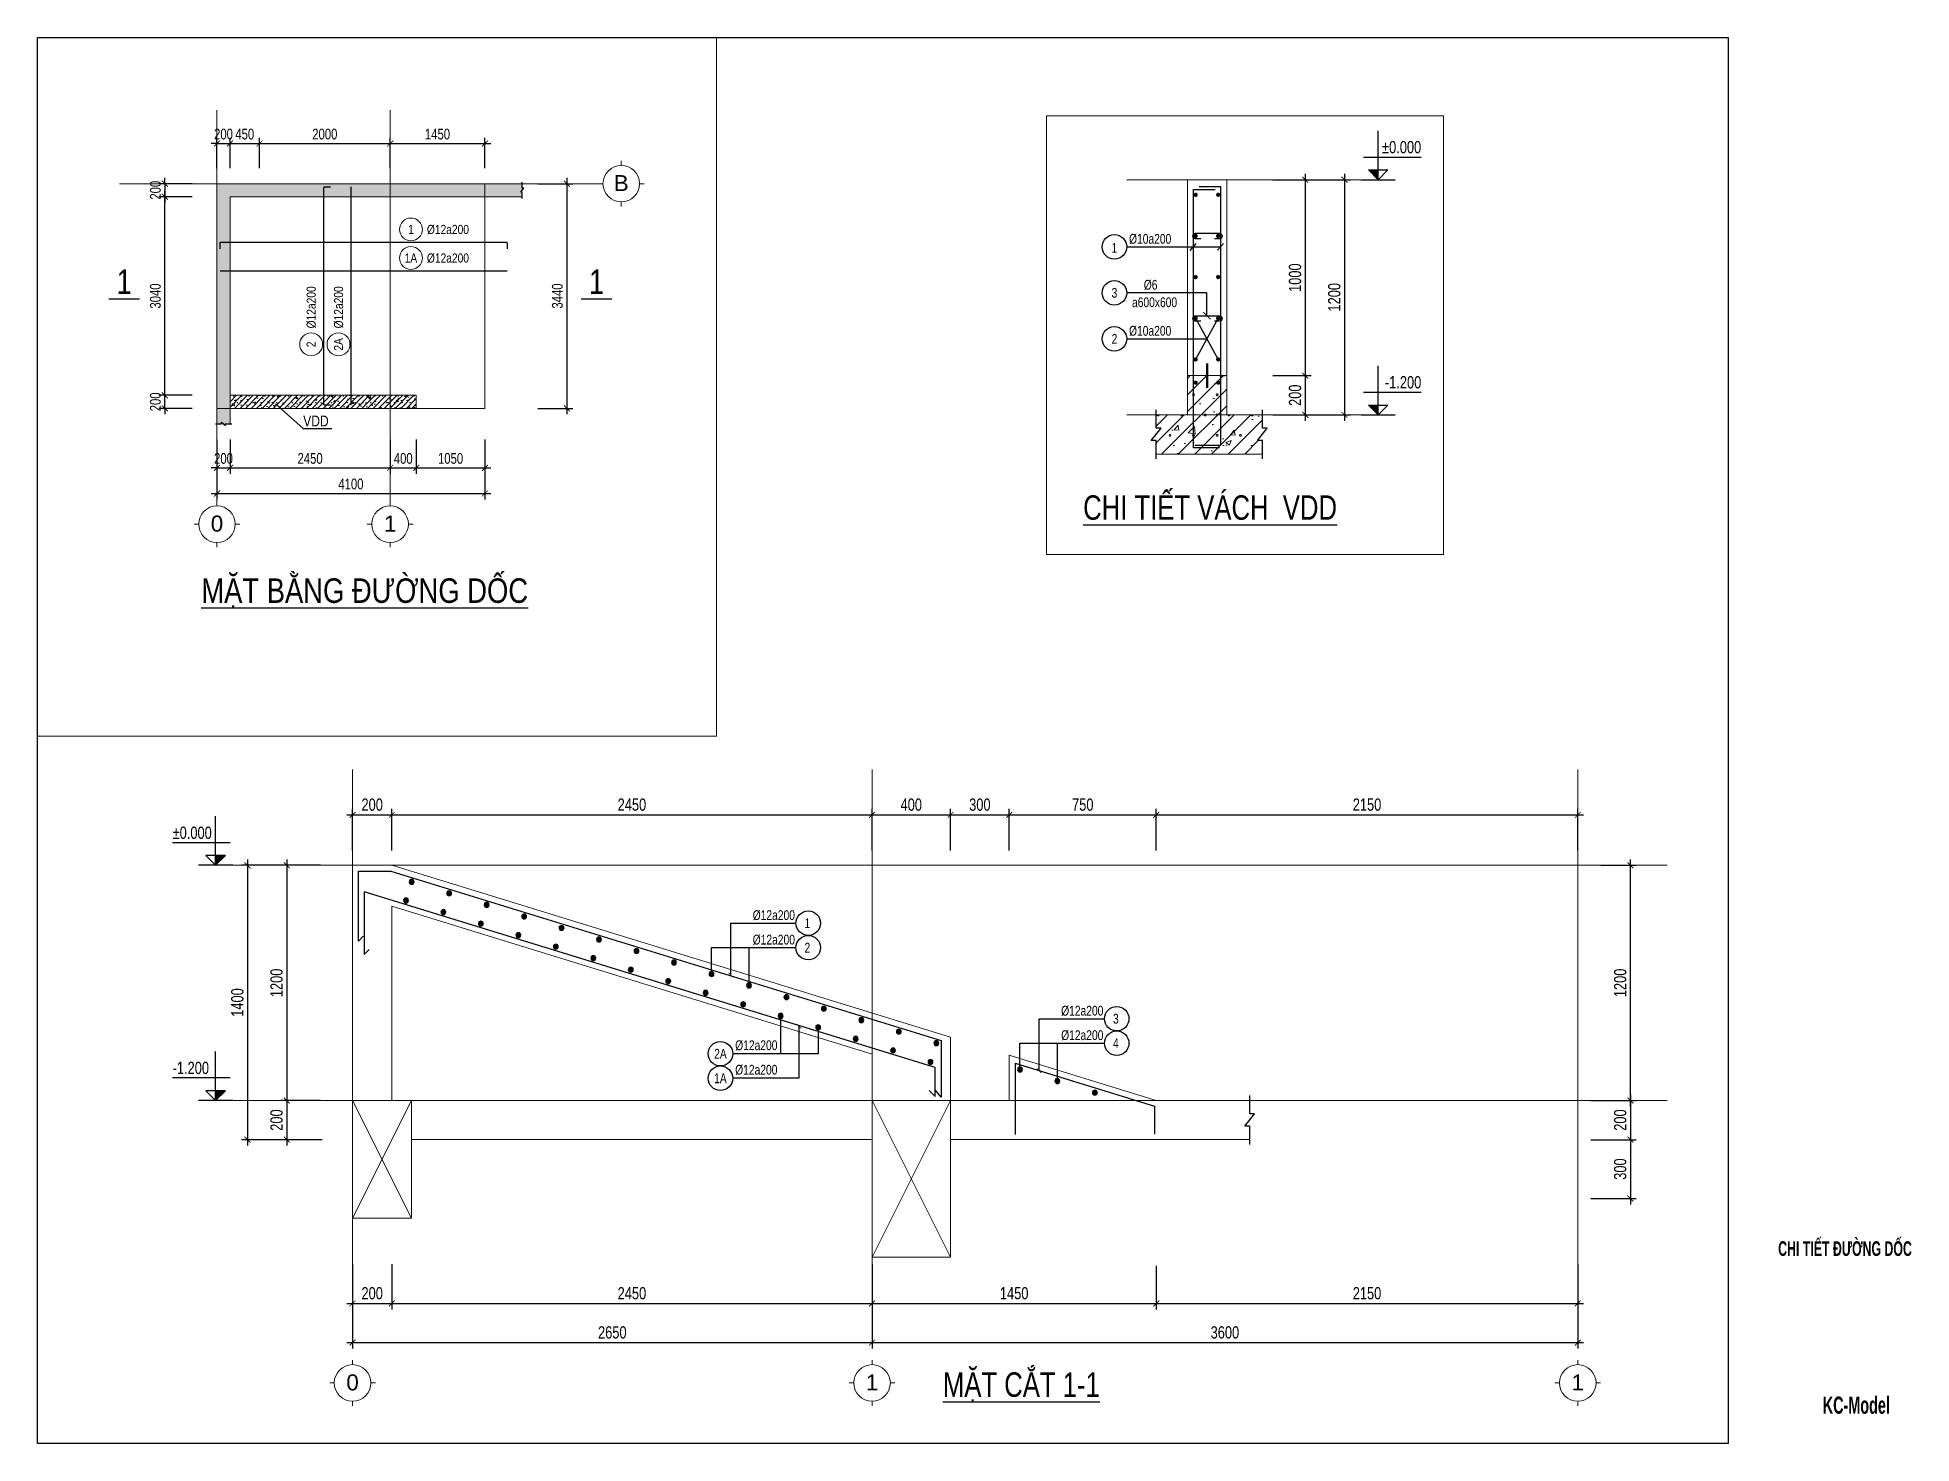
# Paper-space layout 'Layout1' of a CAD drawing. Extents: x 20 to 402, y 5 to 292.
# The model-space entities are those that its viewports show. They can reach past a viewport. Long polylines and large blocks are cut down to what shows.
import ezdxf
from ezdxf.enums import TextEntityAlignment as Align

# ---------------------------------------------------------------- set-up
doc = ezdxf.new("R2010")
doc.units = 0
doc.header["$LTSCALE"] = 10
doc.header["$MEASUREMENT"] = 0
for name, pattern in [('CENTER', [2, 1.25, -0.25, 0.25, -0.25]), ('HIDDEN', [2.3807, 1.587, -0.7937]), ('ketcau-1', [2, 1, 1])]:
    doc.linetypes.add(name, pattern=pattern)
doc.layers.get('0').update_dxf_attribs({"linetype": 'CONTINUOUS'})
doc.layers.get('Defpoints').update_dxf_attribs({"color": 5, "linetype": 'CONTINUOUS'})
for name, color, linetype in [('0-Khungten', 255, 'CONTINUOUS'), ('0-TextKhung', 9, 'CONTINUOUS'), ('6', 6, 'CONTINUOUS'), ('GE_KC_BORDER', 7, 'CONTINUOUS'), ('GE_KC_CHI', 1, 'CONTINUOUS'), ('GE_KC_SNODE', 6, 'CONTINUOUS'), ('GE_KC_STEEL', 6, 'CONTINUOUS'), ('GE_KC_TEXT_BIG', 4, 'CONTINUOUS'), ('GE_KC_TEXT_TK', 4, 'CONTINUOUS'), ('KCS_CHI', 1, 'CONTINUOUS'), ('KCS_HATCH', 201, 'CONTINUOUS')]:
    doc.layers.add(name, color=color, linetype=linetype)
for name, color, linetype, lineweight in [('9', 9, 'CONTINUOUS', 9), ('GE_KC_DIM', 1, 'CONTINUOUS', 20), ('GE_KC_HATCH', 250, 'CONTINUOUS', 20), ('GE_KC_NETKHUAT', 9, 'HIDDEN', 20), ('GE_KC_NETMANH', 8, 'CONTINUOUS', 20), ('GE_KC_NETTHAY', 2, 'CONTINUOUS', 20), ('GE_KC_TEXT', 4, 'CONTINUOUS', 20), ('GE_KC_TEXT TRUC', 4, 'CONTINUOUS', 20), ('GE_KC_TRUC', 5, 'CENTER', 20), ('L-SITE', 91, 'CONTINUOUS', 9), ('TEXT', 4, 'CONTINUOUS', 20)]:
    doc.layers.add(name, color=color, linetype=linetype, lineweight=lineweight)
doc.styles.add('Arial', font='arial.ttf', dxfattribs={"height": 400})
doc.styles.add('Dce_Text', font='arial.ttf', dxfattribs={"width": 0.8})
doc.styles.add('GE_KC-Arial', font='arial.ttf', dxfattribs={"width": 0.75})
doc.styles.add('GE_KC_BIGTEXT', font='arial.ttf', dxfattribs={"width": 0.75})
doc.styles.add('GE_KC_TEXT', font='arial.ttf', dxfattribs={"width": 0.8})
doc.styles.add('GM-Arial-B', font='arialbd.ttf')
doc.styles.add('VNCC-Arial', font='arial.ttf', dxfattribs={"width": 0.8})
doc.dimstyles.new('GE_KC_DIM20', dxfattribs={"dimscale": 20, "dimtxt": 2.5, "dimasz": 1.2, "dimexe": 1.2, "dimexo": 0, "dimgap": 0.8, "dimtad": 1, "dimdec": 0, "dimzin": 1, "dimdsep": 46, "dimtxsty": 'GE_KC-Arial', "dimblk": 'ARCHTICK', "dimcen": 1.2, "dimdle": 1.2, "dimclrd": 1, "dimclre": 1, "dimclrt": 4, "dimadec": 0, "dimazin": 0, "dimtfac": 1, "dimtdec": 0, "dimtix": 1, "dimtmove": 2, "dimatfit": 3, "dimfxl": 0.15, "dimtvp": 0.833333, "dimtolj": 1, "dimtzin": 0, "dimarcsym": 0})
doc.dimstyles.new('GE_KC_DIM25', dxfattribs={"dimscale": 25, "dimtxt": 2.5, "dimasz": 1.2, "dimexe": 1.2, "dimexo": 0, "dimgap": 0.8, "dimtad": 1, "dimdec": 0, "dimzin": 1, "dimdsep": 46, "dimtxsty": 'GE_KC-Arial', "dimblk": 'ARCHTICK', "dimcen": 1.2, "dimdle": 1.2, "dimclrd": 1, "dimclre": 1, "dimclrt": 4, "dimadec": 0, "dimazin": 0, "dimtfac": 1, "dimtdec": 0, "dimtix": 1, "dimtmove": 2, "dimatfit": 3, "dimfxl": 0.15, "dimtvp": 0.833333, "dimtolj": 1, "dimtzin": 0, "dimarcsym": 0})
doc.dimstyles.new('GE_KC_DIM30', dxfattribs={"dimscale": 30, "dimtxt": 2, "dimasz": 1.2, "dimexe": 1.2, "dimexo": 0, "dimgap": 0.8, "dimtad": 1, "dimdec": 0, "dimzin": 1, "dimdsep": 46, "dimtxsty": 'GE_KC-Arial', "dimblk": 'ARCHTICK', "dimcen": 1.2, "dimdle": 1.2, "dimclrd": 1, "dimclre": 1, "dimclrt": 4, "dimadec": 0, "dimazin": 0, "dimtfac": 1, "dimtdec": 0, "dimtix": 1, "dimtmove": 2, "dimatfit": 3, "dimfxl": 0.15, "dimtvp": 0.833333, "dimtolj": 1, "dimtzin": 0, "dimarcsym": 0})
doc.dimstyles.new('GE_KC_DIM75', dxfattribs={"dimscale": 75, "dimtxt": 2.2, "dimasz": 1.2, "dimexe": 1.2, "dimexo": 0, "dimgap": 0.8, "dimtad": 1, "dimdec": 0, "dimzin": 1, "dimdsep": 46, "dimtxsty": 'GE_KC-Arial', "dimblk": 'ARCHTICK', "dimcen": 1.2, "dimdle": 1.2, "dimclrd": 1, "dimclre": 1, "dimclrt": 4, "dimadec": 0, "dimazin": 0, "dimtfac": 1, "dimtdec": 0, "dimtix": 1, "dimtmove": 2, "dimatfit": 3, "dimfxl": 0.15, "dimtvp": 0.833333, "dimtolj": 1, "dimtzin": 0, "dimarcsym": 0})

psp = doc.layouts.get("Layout1")

msp = doc.modelspace()

# ---------------------------------------------------------------- texts
at = {"layer": 'GE_KC_TEXT', "style": 'GE_KC_TEXT', "width": 0.75}
for s, height, p in [('%%P0.000', 62.5, (346601.13719, 69098.54906)), ('%%C10a200', 50, (345310.41771, 68636.67221)), ('%%C6', 50, (345385.55154, 68402.21014)), ('a600x600', 50, (345325.66159, 68313.08616)), ('%%C10a200', 50, (345310.41771, 68167.39429)), ('-1.200', 62.5, (346615.6857, 67898.55789)), ('%%P0.000', 62.5, (340431.46363, 65599.92195)), ('%%C12a200', 50, (343390.59083, 65185.68206)), ('%%C12a200', 50, (343390.59083, 65060.68206)), ('%%C12a200', 50, (344964.1148, 64698.14372)), ('%%C12a200', 50, (343301.31715, 64521.74253)), ('%%C12a200', 50, (344964.1148, 64573.14372)), ('-1.200', 62.5, (340431.46363, 64399.93077)), ('%%C12a200', 50, (343301.31715, 64396.74253))]:
    msp.add_text(s, height=height, dxfattribs=at).set_placement(p)
at = {"layer": 'GE_KC_TEXT TRUC', "style": 'Arial'}
for s, height, p in [('B', 245, (322801.48034, 81687.52111)), ('0', 245, (316614.19198, 76474.7729)), ('1', 245, (319264.19198, 76474.7729)), ('0', 81.66667, (341349.47482, 62785.57688)), ('1', 81.66667, (343999.47482, 62785.57688)), ('1', 81.66667, (347599.47482, 62785.57688))]:
    msp.add_text(s, height=height, dxfattribs=at).set_placement(p, align=Align.CENTER)
at = {"layer": 'GE_KC_TEXT_BIG'}
for s, height, style, width, p in [('%%U 1 ', 375, 'GE_KC-Arial', 0.8, (315194.03092, 80112.9764)), ('%%U 1 ', 375, 'GE_KC-Arial', 0.8, (322423.00922, 80112.9764)), ('%%UMẶT BẰNG ĐƯỜNG DỐC', 375, 'GE_KC-Arial', 0.8, (318874.94122, 75383.64287)), ('%%UCHI TIẾT VÁCH  VDD', 125, 'GE_KC_BIGTEXT', 0.75, (345723.92206, 67228.01191)), ('%%UMẶT CẮT 1-1', 125, 'GE_KC_BIGTEXT', 0.75, (344761.20371, 62752.59544))]:
    msp.add_text(s, height=height, dxfattribs=dict(at, style=style, width=width)).set_placement(p, align=Align.CENTER)
at = {"layer": 'GE_KC_TEXT_TK', "style": 'GE_KC_TEXT', "width": 0.75}
for s, p in [('1', (345235.91771, 68616.26902)), ('3', (345235.91771, 68386.21014)), ('2', (345235.91771, 68151.39429)), ('1', (343669.63553, 65169.68206)), ('2', (343669.63553, 65044.68206)), ('3', (345243.1595, 64682.14372)), ('4', (345243.1595, 64557.14372)), ('2A', (343226.17259, 64503.19396)), ('1A', (343226.17259, 64378.19396))]:
    msp.add_text(s, height=50, dxfattribs=at).set_placement(p, align=Align.MIDDLE_CENTER)
at = {"layer": 'TEXT', "style": 'VNCC-Arial', "width": 0.8}
msp.add_text('VDD', height=165, dxfattribs=at).set_placement((318128.62739, 78085.89262), align=Align.CENTER)

# ---------------------------------------------------------------- blocks, each defined once
blk = doc.blocks.new('TEN BAN VE A3D')
at = {"layer": '0-TextKhung', "style": 'GM-Arial-B'}
for p in [(-25, 40.31), (-25, 34.71)]:
    blk.add_attdef('XXX', text='', height=3, dxfattribs=at).set_placement(p, align=Align.MIDDLE)
blk.add_attdef('XXX', text='', height=3.5, dxfattribs=at).set_placement((-1, 4.63), align=Align.RIGHT)
blk = doc.blocks.new('Grid - M_Grid Head - Circle-24584-TẦNG 2')
at = {"layer": 'L-SITE'}
for p, q in [((0, 4), (0, 5)), ((-4, 0), (-5, 0)), ((4, 0), (5, 0)), ((0, -4), (0, -5))]:
    blk.add_line(p, q, dxfattribs=at)
blk.add_circle((0, 0), 4, dxfattribs=at)
blk = doc.blocks.new('_ArchTick')
at = {"color": 0, "linetype": 'ByBlock', "const_width": 0.15}
blk.add_lwpolyline([(-0.5, -0.5), (0.5, 0.5)], dxfattribs=at)
blk = doc.blocks.new('*D1452')
at = {"layer": 'Defpoints', "color": 0, "transparency": 16777216}
for p in [(316814.2, 82415.1), (316614.2, 82039.9), (316814.2, 82039.9)]:
    blk.add_point(p, dxfattribs=at)
at = {"layer": 'GE_KC_DIM', "color": 1, "lineweight": -2, "transparency": 16777216}
for p, q in [((316614.2, 82039.9), (316614.2, 82505.1)), ((316814.2, 82039.9), (316814.2, 82505.1)), ((316614.2, 82415.1), (316524.2, 82415.1)), ((316614.2, 82415.1), (316814.2, 82415.1)), ((316814.2, 82415.1), (316904.2, 82415.1))]:
    blk.add_line(p, q, dxfattribs=at)
at = {"layer": 'GE_KC_DIM', "color": 1, "lineweight": -2, "transparency": 16777216, "xscale": 90, "yscale": 90, "zscale": 90}
blk.add_blockref('_ArchTick', (316614.2, 82415.1), dxfattribs=at)
at = {"layer": 'GE_KC_DIM', "color": 1, "lineweight": -2, "transparency": 16777216, "xscale": 90, "yscale": 90, "zscale": 90, "rotation": 180}
blk.add_blockref('_ArchTick', (316814.2, 82415.1), dxfattribs=at)
at = {"layer": 'GE_KC_DIM', "color": 4, "transparency": 16777216, "insert": (316714.2, 82559.3), "char_height": 165, "attachment_point": 5, "style": 'GE_KC-Arial'}
blk.add_mtext('\\A1;200', dxfattribs=at)
blk = doc.blocks.new('*D1453')
at = {"layer": 'Defpoints', "color": 0, "transparency": 16777216}
for p in [(317264.2, 82415.1), (316814.2, 82039.9), (317264.2, 82039.9)]:
    blk.add_point(p, dxfattribs=at)
at = {"layer": 'GE_KC_DIM', "color": 1, "lineweight": -2, "transparency": 16777216}
for p, q in [((316814.2, 82039.9), (316814.2, 82505.1)), ((317264.2, 82039.9), (317264.2, 82505.1)), ((316724.2, 82415.1), (317354.2, 82415.1))]:
    blk.add_line(p, q, dxfattribs=at)
at = {"layer": 'GE_KC_DIM', "color": 1, "lineweight": -2, "transparency": 16777216, "xscale": 90, "yscale": 90, "zscale": 90, "rotation": 180}
blk.add_blockref('_ArchTick', (316814.2, 82415.1), dxfattribs=at)
at = {"layer": 'GE_KC_DIM', "color": 1, "lineweight": -2, "transparency": 16777216, "xscale": 90, "yscale": 90, "zscale": 90}
blk.add_blockref('_ArchTick', (317264.2, 82415.1), dxfattribs=at)
at = {"layer": 'GE_KC_DIM', "color": 4, "transparency": 16777216, "insert": (317039.2, 82559.3), "char_height": 165, "attachment_point": 5, "style": 'GE_KC-Arial'}
blk.add_mtext('\\A1;450', dxfattribs=at)
blk = doc.blocks.new('*D1454')
at = {"layer": 'Defpoints', "color": 0, "transparency": 16777216}
for p in [(319264.2, 82415.1), (317264.2, 82039.9), (319264.2, 82039.9)]:
    blk.add_point(p, dxfattribs=at)
at = {"layer": 'GE_KC_DIM', "color": 1, "lineweight": -2, "transparency": 16777216}
for p, q in [((317264.2, 82039.9), (317264.2, 82505.1)), ((319264.2, 82039.9), (319264.2, 82505.1)), ((317174.2, 82415.1), (319354.2, 82415.1))]:
    blk.add_line(p, q, dxfattribs=at)
at = {"layer": 'GE_KC_DIM', "color": 1, "lineweight": -2, "transparency": 16777216, "xscale": 90, "yscale": 90, "zscale": 90, "rotation": 180}
blk.add_blockref('_ArchTick', (317264.2, 82415.1), dxfattribs=at)
at = {"layer": 'GE_KC_DIM', "color": 1, "lineweight": -2, "transparency": 16777216, "xscale": 90, "yscale": 90, "zscale": 90}
blk.add_blockref('_ArchTick', (319264.2, 82415.1), dxfattribs=at)
at = {"layer": 'GE_KC_DIM', "color": 4, "transparency": 16777216, "insert": (318264.2, 82559.3), "char_height": 165, "attachment_point": 5, "style": 'GE_KC-Arial'}
blk.add_mtext('\\A1;2000', dxfattribs=at)
blk = doc.blocks.new('*D1455')
at = {"layer": 'Defpoints', "color": 0, "transparency": 16777216}
for p in [(320714.2, 82415.1), (319264.2, 82039.9), (320714.2, 82039.9)]:
    blk.add_point(p, dxfattribs=at)
at = {"layer": 'GE_KC_DIM', "color": 1, "lineweight": -2, "transparency": 16777216}
for p, q in [((319264.2, 82039.9), (319264.2, 82505.1)), ((320714.2, 82039.9), (320714.2, 82505.1)), ((319174.2, 82415.1), (320804.2, 82415.1))]:
    blk.add_line(p, q, dxfattribs=at)
at = {"layer": 'GE_KC_DIM', "color": 1, "lineweight": -2, "transparency": 16777216, "xscale": 90, "yscale": 90, "zscale": 90, "rotation": 180}
blk.add_blockref('_ArchTick', (319264.2, 82415.1), dxfattribs=at)
at = {"layer": 'GE_KC_DIM', "color": 1, "lineweight": -2, "transparency": 16777216, "xscale": 90, "yscale": 90, "zscale": 90}
blk.add_blockref('_ArchTick', (320714.2, 82415.1), dxfattribs=at)
at = {"layer": 'GE_KC_DIM', "color": 4, "transparency": 16777216, "insert": (319989.2, 82559.3), "char_height": 165, "attachment_point": 5, "style": 'GE_KC-Arial'}
blk.add_mtext('\\A1;1450', dxfattribs=at)
blk = doc.blocks.new('*D1456')
at = {"layer": 'Defpoints', "color": 0, "transparency": 16777216}
for p in [(321524.4, 81801.2), (321524.4, 78361.2), (321968.2, 78361.2)]:
    blk.add_point(p, dxfattribs=at)
at = {"layer": 'GE_KC_DIM', "color": 1, "lineweight": -2, "transparency": 16777216}
for p, q in [((321968.2, 81891.2), (321968.2, 78271.2)), ((321524.4, 81801.2), (322058.2, 81801.2)), ((321524.4, 78361.2), (322058.2, 78361.2))]:
    blk.add_line(p, q, dxfattribs=at)
at = {"layer": 'GE_KC_DIM', "color": 1, "lineweight": -2, "transparency": 16777216, "xscale": 90, "yscale": 90, "zscale": 90}
for p, rotation in [((321968.2, 81801.2), 90), ((321968.2, 78361.2), 270)]:
    blk.add_blockref('_ArchTick', p, dxfattribs=dict(at, rotation=rotation))
at = {"layer": 'GE_KC_DIM', "color": 4, "transparency": 16777216, "insert": (321823.9, 80081.2), "char_height": 165, "attachment_point": 5, "rotation": 90, "style": 'GE_KC-Arial'}
blk.add_mtext('\\A1;3440', dxfattribs=at)
blk = doc.blocks.new('*D1458')
at = {"layer": 'Defpoints', "color": 0, "transparency": 16777216}
for p in [(316235.1, 81801.2), (315816.2, 81601.2), (316235.1, 81601.2)]:
    blk.add_point(p, dxfattribs=at)
at = {"layer": 'GE_KC_DIM', "color": 1, "lineweight": -2, "transparency": 16777216}
for p, q in [((315816.2, 81801.2), (315816.2, 81891.2)), ((316235.1, 81801.2), (315726.2, 81801.2)), ((315816.2, 81801.2), (315816.2, 81601.2)), ((316235.1, 81601.2), (315726.2, 81601.2)), ((315816.2, 81601.2), (315816.2, 81511.2))]:
    blk.add_line(p, q, dxfattribs=at)
at = {"layer": 'GE_KC_DIM', "color": 1, "lineweight": -2, "transparency": 16777216, "xscale": 90, "yscale": 90, "zscale": 90}
for p, rotation in [((315816.2, 81801.2), 270), ((315816.2, 81601.2), 90)]:
    blk.add_blockref('_ArchTick', p, dxfattribs=dict(at, rotation=rotation))
at = {"layer": 'GE_KC_DIM', "color": 4, "transparency": 16777216, "insert": (315672, 81701.2), "char_height": 165, "attachment_point": 5, "rotation": 90, "style": 'GE_KC-Arial'}
blk.add_mtext('\\A1;200', dxfattribs=at)
blk = doc.blocks.new('*U3077')
at = {"layer": 'GE_KC_DIM'}
blk.add_circle((275, 278), 250, dxfattribs=at)
at = {"layer": 'GE_KC_STEEL', "linetype": 'HIDDEN'}
blk.add_line((-3893, 0), (2376, 0), dxfattribs=at)
at = {"layer": 'GE_KC_TEXT', "style": 'Dce_Text', "width": 0.8}
blk.add_attdef('SHT', text='', height=200, dxfattribs=at).set_placement((275, 278), align=Align.MIDDLE_CENTER)
blk.add_attdef('DKVAKC', text='', height=200, dxfattribs=at).set_placement((625, 278), align=Align.MIDDLE_LEFT)
blk = doc.blocks.new('*U3076')
at = {"layer": 'GE_KC_DIM'}
blk.add_circle((275, 278), 250, dxfattribs=at)
at = {"layer": 'GE_KC_STEEL'}
blk.add_lwpolyline([(-3893, -143), (-3893, -15, -0.414214), (-3878, 0), (2361, 0, -0.414214), (2376, -15), (2376, -143)], format="xyb", dxfattribs=at)
at = {"layer": 'GE_KC_TEXT', "style": 'Dce_Text', "width": 0.8}
blk.add_attdef('SHT', text='', height=200, dxfattribs=at).set_placement((275, 278), align=Align.MIDDLE_CENTER)
blk.add_attdef('DKVAKC', text='', height=200, dxfattribs=at).set_placement((625, 278), align=Align.MIDDLE_LEFT)
blk = doc.blocks.new('*D1474')
at = {"layer": 'Defpoints', "color": 0, "transparency": 16777216}
for p in [(316614.2, 77884.8), (316814.2, 77884.8), (316814.2, 77450)]:
    blk.add_point(p, dxfattribs=at)
at = {"layer": 'GE_KC_DIM', "color": 1, "lineweight": -2, "transparency": 16777216}
for p, q in [((316614.2, 77884.8), (316614.2, 77360)), ((316814.2, 77884.8), (316814.2, 77360)), ((316614.2, 77450), (316524.2, 77450)), ((316614.2, 77450), (316814.2, 77450)), ((316814.2, 77450), (316904.2, 77450))]:
    blk.add_line(p, q, dxfattribs=at)
at = {"layer": 'GE_KC_DIM', "color": 1, "lineweight": -2, "transparency": 16777216, "xscale": 90, "yscale": 90, "zscale": 90}
blk.add_blockref('_ArchTick', (316614.2, 77450), dxfattribs=at)
at = {"layer": 'GE_KC_DIM', "color": 1, "lineweight": -2, "transparency": 16777216, "xscale": 90, "yscale": 90, "zscale": 90, "rotation": 180}
blk.add_blockref('_ArchTick', (316814.2, 77450), dxfattribs=at)
at = {"layer": 'GE_KC_DIM', "color": 4, "transparency": 16777216, "insert": (316714.2, 77594.3), "char_height": 165, "attachment_point": 5, "style": 'GE_KC-Arial'}
blk.add_mtext('\\A1;200', dxfattribs=at)
blk = doc.blocks.new('*D1475')
at = {"layer": 'Defpoints', "color": 0, "transparency": 16777216}
for p in [(316814.2, 77884.8), (319264.2, 77884.8), (319264.2, 77450)]:
    blk.add_point(p, dxfattribs=at)
at = {"layer": 'GE_KC_DIM', "color": 1, "lineweight": -2, "transparency": 16777216}
for p, q in [((316814.2, 77884.8), (316814.2, 77360)), ((319264.2, 77884.8), (319264.2, 77360)), ((316724.2, 77450), (319354.2, 77450))]:
    blk.add_line(p, q, dxfattribs=at)
at = {"layer": 'GE_KC_DIM', "color": 1, "lineweight": -2, "transparency": 16777216, "xscale": 90, "yscale": 90, "zscale": 90, "rotation": 180}
blk.add_blockref('_ArchTick', (316814.2, 77450), dxfattribs=at)
at = {"layer": 'GE_KC_DIM', "color": 1, "lineweight": -2, "transparency": 16777216, "xscale": 90, "yscale": 90, "zscale": 90}
blk.add_blockref('_ArchTick', (319264.2, 77450), dxfattribs=at)
at = {"layer": 'GE_KC_DIM', "color": 4, "transparency": 16777216, "insert": (318039.2, 77594.3), "char_height": 165, "attachment_point": 5, "style": 'GE_KC-Arial'}
blk.add_mtext('\\A1;2450', dxfattribs=at)
blk = doc.blocks.new('*D1476')
at = {"layer": 'Defpoints', "color": 0, "transparency": 16777216}
for p in [(319664.2, 77884.8), (320714.2, 77884.8), (320714.2, 77450)]:
    blk.add_point(p, dxfattribs=at)
at = {"layer": 'GE_KC_DIM', "color": 1, "lineweight": -2, "transparency": 16777216}
for p, q in [((319664.2, 77884.8), (319664.2, 77360)), ((320714.2, 77884.8), (320714.2, 77360)), ((319574.2, 77450), (320804.2, 77450))]:
    blk.add_line(p, q, dxfattribs=at)
at = {"layer": 'GE_KC_DIM', "color": 1, "lineweight": -2, "transparency": 16777216, "xscale": 90, "yscale": 90, "zscale": 90, "rotation": 180}
blk.add_blockref('_ArchTick', (319664.2, 77450), dxfattribs=at)
at = {"layer": 'GE_KC_DIM', "color": 1, "lineweight": -2, "transparency": 16777216, "xscale": 90, "yscale": 90, "zscale": 90}
blk.add_blockref('_ArchTick', (320714.2, 77450), dxfattribs=at)
at = {"layer": 'GE_KC_DIM', "color": 4, "transparency": 16777216, "insert": (320189.2, 77594.3), "char_height": 165, "attachment_point": 5, "style": 'GE_KC-Arial'}
blk.add_mtext('\\A1;1050', dxfattribs=at)
blk = doc.blocks.new('*D1477')
at = {"layer": 'Defpoints', "color": 0, "transparency": 16777216}
for p in [(316614.2, 77884.8), (320714.2, 77884.8), (320714.2, 77058.5)]:
    blk.add_point(p, dxfattribs=at)
at = {"layer": 'GE_KC_DIM', "color": 1, "lineweight": -2, "transparency": 16777216}
for p, q in [((316614.2, 77884.8), (316614.2, 76968.5)), ((320714.2, 77884.8), (320714.2, 76968.5)), ((316524.2, 77058.5), (320804.2, 77058.5))]:
    blk.add_line(p, q, dxfattribs=at)
at = {"layer": 'GE_KC_DIM', "color": 1, "lineweight": -2, "transparency": 16777216, "xscale": 90, "yscale": 90, "zscale": 90, "rotation": 180}
blk.add_blockref('_ArchTick', (316614.2, 77058.5), dxfattribs=at)
at = {"layer": 'GE_KC_DIM', "color": 1, "lineweight": -2, "transparency": 16777216, "xscale": 90, "yscale": 90, "zscale": 90}
blk.add_blockref('_ArchTick', (320714.2, 77058.5), dxfattribs=at)
at = {"layer": 'GE_KC_DIM', "color": 4, "transparency": 16777216, "insert": (318664.2, 77202.7), "char_height": 165, "attachment_point": 5, "style": 'GE_KC-Arial'}
blk.add_mtext('\\A1;4100', dxfattribs=at)
blk = doc.blocks.new('*U3075')
at = {"layer": 'GE_KC_DIM'}
blk.add_circle((275, 278), 250, dxfattribs=at)
at = {"layer": 'GE_KC_STEEL', "linetype": 'HIDDEN'}
blk.add_line((-1054, 0), (3718, 0), dxfattribs=at)
at = {"layer": 'GE_KC_TEXT', "style": 'Dce_Text', "width": 0.8}
blk.add_attdef('SHT', text='', height=200, dxfattribs=at).set_placement((275, 278), align=Align.MIDDLE_CENTER)
blk.add_attdef('DKVAKC', text='', height=200, dxfattribs=at).set_placement((625, 278), align=Align.MIDDLE_LEFT)
blk = doc.blocks.new('*U3074')
at = {"layer": 'GE_KC_DIM'}
blk.add_circle((275, 278), 250, dxfattribs=at)
at = {"layer": 'GE_KC_STEEL'}
blk.add_lwpolyline([(-1054, -143), (-1054, -15, -0.414214), (-1039, 0), (3703, 0, -0.414214), (3718, -15), (3718, -143)], format="xyb", dxfattribs=at)
at = {"layer": 'GE_KC_TEXT', "style": 'Dce_Text', "width": 0.8}
blk.add_attdef('SHT', text='', height=200, dxfattribs=at).set_placement((275, 278), align=Align.MIDDLE_CENTER)
blk.add_attdef('DKVAKC', text='', height=200, dxfattribs=at).set_placement((625, 278), align=Align.MIDDLE_LEFT)
blk = doc.blocks.new('*D2945')
at = {"layer": 'Defpoints', "color": 0, "transparency": 16777216}
for p in [(341185.1, 65464.9), (341013.7, 64264.9), (341185.1, 64264.9)]:
    blk.add_point(p, dxfattribs=at)
at = {"layer": 'GE_KC_DIM', "color": 1, "lineweight": -2, "transparency": 16777216}
for p, q in [((341013.7, 65494.9), (341013.7, 64234.9)), ((341185.1, 65464.9), (340983.7, 65464.9)), ((341185.1, 64264.9), (340983.7, 64264.9))]:
    blk.add_line(p, q, dxfattribs=at)
at = {"layer": 'GE_KC_DIM', "color": 1, "lineweight": -2, "transparency": 16777216, "xscale": 30, "yscale": 30, "zscale": 30}
for p, rotation in [((341013.7, 65464.9), 90), ((341013.7, 64264.9), 270)]:
    blk.add_blockref('_ArchTick', p, dxfattribs=dict(at, rotation=rotation))
at = {"layer": 'GE_KC_DIM', "color": 4, "transparency": 16777216, "insert": (340961.8, 64864.9), "char_height": 62.5, "attachment_point": 5, "rotation": 90, "style": 'GE_KC-Arial'}
blk.add_mtext('\\A1;1200', dxfattribs=at)
blk = doc.blocks.new('*D2946')
at = {"layer": 'Defpoints', "color": 0, "transparency": 16777216}
for p in [(341185.1, 64264.9), (341013.7, 64064.9), (341194.5, 64064.9)]:
    blk.add_point(p, dxfattribs=at)
at = {"layer": 'GE_KC_DIM', "color": 1, "lineweight": -2, "transparency": 16777216}
for p, q in [((341185.1, 64264.9), (340983.7, 64264.9)), ((341013.7, 64294.9), (341013.7, 64034.9)), ((341194.5, 64064.9), (340983.7, 64064.9))]:
    blk.add_line(p, q, dxfattribs=at)
at = {"layer": 'GE_KC_DIM', "color": 1, "lineweight": -2, "transparency": 16777216, "xscale": 30, "yscale": 30, "zscale": 30}
for p, rotation in [((341013.7, 64264.9), 90), ((341013.7, 64064.9), 270)]:
    blk.add_blockref('_ArchTick', p, dxfattribs=dict(at, rotation=rotation))
at = {"layer": 'GE_KC_DIM', "color": 4, "transparency": 16777216, "insert": (340961.8, 64164.9), "char_height": 62.5, "attachment_point": 5, "rotation": 90, "style": 'GE_KC-Arial'}
blk.add_mtext('\\A1;200', dxfattribs=at)
blk = doc.blocks.new('*D2947')
at = {"layer": 'Defpoints', "color": 0, "transparency": 16777216}
for p in [(341185.1, 65464.9), (340813.7, 64064.9), (341166.6, 64064.9)]:
    blk.add_point(p, dxfattribs=at)
at = {"layer": 'GE_KC_DIM', "color": 1, "lineweight": -2, "transparency": 16777216}
for p, q in [((340813.7, 65494.9), (340813.7, 64034.9)), ((341185.1, 65464.9), (340783.7, 65464.9)), ((341166.6, 64064.9), (340783.7, 64064.9))]:
    blk.add_line(p, q, dxfattribs=at)
at = {"layer": 'GE_KC_DIM', "color": 1, "lineweight": -2, "transparency": 16777216, "xscale": 30, "yscale": 30, "zscale": 30}
for p, rotation in [((340813.7, 65464.9), 90), ((340813.7, 64064.9), 270)]:
    blk.add_blockref('_ArchTick', p, dxfattribs=dict(at, rotation=rotation))
at = {"layer": 'GE_KC_DIM', "color": 4, "transparency": 16777216, "insert": (340761.8, 64764.9), "char_height": 62.5, "attachment_point": 5, "rotation": 90, "style": 'GE_KC-Arial'}
blk.add_mtext('\\A1;1400', dxfattribs=at)
blk = doc.blocks.new('COS_CD')
at = {"layer": 'KCS_HATCH'}
blk.add_hatch(color=256, dxfattribs=at).paths.add_polyline_path([(37.5, 50), (87.5, 0), (87.5, 50)])
at = {"layer": 'KCS_CHI'}
for p, q in [((0, 0), (175, 0)), ((37.5, 50), (137.5, 50)), ((87.5, 0), (37.5, 50)), ((87.5, 0), (87.5, 50)), ((87.5, 0), (137.5, 50))]:
    blk.add_line(p, q, dxfattribs=at)
blk = doc.blocks.new('*D2948')
at = {"layer": 'Defpoints', "color": 0, "transparency": 16777216}
for p in [(341349.5, 63429.9), (341549.5, 63429.9), (341549.5, 63229.1)]:
    blk.add_point(p, dxfattribs=at)
at = {"layer": 'GE_KC_DIM', "color": 1, "lineweight": -2, "transparency": 16777216}
for p, q in [((341349.5, 63429.9), (341349.5, 63199.1)), ((341549.5, 63429.9), (341549.5, 63199.1)), ((341319.5, 63229.1), (341579.5, 63229.1))]:
    blk.add_line(p, q, dxfattribs=at)
at = {"layer": 'GE_KC_DIM', "color": 1, "lineweight": -2, "transparency": 16777216, "xscale": 30, "yscale": 30, "zscale": 30, "rotation": 180}
blk.add_blockref('_ArchTick', (341349.5, 63229.1), dxfattribs=at)
at = {"layer": 'GE_KC_DIM', "color": 1, "lineweight": -2, "transparency": 16777216, "xscale": 30, "yscale": 30, "zscale": 30}
blk.add_blockref('_ArchTick', (341549.5, 63229.1), dxfattribs=at)
at = {"layer": 'GE_KC_DIM', "color": 4, "transparency": 16777216, "insert": (341449.5, 63281), "char_height": 62.5, "attachment_point": 5, "style": 'GE_KC-Arial'}
blk.add_mtext('\\A1;200', dxfattribs=at)
blk = doc.blocks.new('*D2949')
at = {"layer": 'Defpoints', "color": 0, "transparency": 16777216}
for p in [(341549.5, 63429.9), (343999.5, 63429.9), (343999.5, 63229.1)]:
    blk.add_point(p, dxfattribs=at)
at = {"layer": 'GE_KC_DIM', "color": 1, "lineweight": -2, "transparency": 16777216}
for p, q in [((341549.5, 63429.9), (341549.5, 63199.1)), ((343999.5, 63429.9), (343999.5, 63199.1)), ((341519.5, 63229.1), (344029.5, 63229.1))]:
    blk.add_line(p, q, dxfattribs=at)
at = {"layer": 'GE_KC_DIM', "color": 1, "lineweight": -2, "transparency": 16777216, "xscale": 30, "yscale": 30, "zscale": 30, "rotation": 180}
blk.add_blockref('_ArchTick', (341549.5, 63229.1), dxfattribs=at)
at = {"layer": 'GE_KC_DIM', "color": 1, "lineweight": -2, "transparency": 16777216, "xscale": 30, "yscale": 30, "zscale": 30}
blk.add_blockref('_ArchTick', (343999.5, 63229.1), dxfattribs=at)
at = {"layer": 'GE_KC_DIM', "color": 4, "transparency": 16777216, "insert": (342774.5, 63281), "char_height": 62.5, "attachment_point": 5, "style": 'GE_KC-Arial'}
blk.add_mtext('\\A1;2450', dxfattribs=at)
blk = doc.blocks.new('*D2950')
at = {"layer": 'Defpoints', "color": 0, "transparency": 16777216}
for p in [(341549.5, 65722.3), (341349.5, 65539.8), (341549.5, 65539.8)]:
    blk.add_point(p, dxfattribs=at)
at = {"layer": 'GE_KC_DIM', "color": 1, "lineweight": -2, "transparency": 16777216}
for p, q in [((341319.5, 65722.3), (341579.5, 65722.3)), ((341349.5, 65539.8), (341349.5, 65752.3)), ((341549.5, 65539.8), (341549.5, 65752.3))]:
    blk.add_line(p, q, dxfattribs=at)
at = {"layer": 'GE_KC_DIM', "color": 1, "lineweight": -2, "transparency": 16777216, "xscale": 30, "yscale": 30, "zscale": 30, "rotation": 180}
blk.add_blockref('_ArchTick', (341349.5, 65722.3), dxfattribs=at)
at = {"layer": 'GE_KC_DIM', "color": 1, "lineweight": -2, "transparency": 16777216, "xscale": 30, "yscale": 30, "zscale": 30}
blk.add_blockref('_ArchTick', (341549.5, 65722.3), dxfattribs=at)
at = {"layer": 'GE_KC_DIM', "color": 4, "transparency": 16777216, "insert": (341449.5, 65774.3), "char_height": 62.5, "attachment_point": 5, "style": 'GE_KC-Arial'}
blk.add_mtext('\\A1;200', dxfattribs=at)
blk = doc.blocks.new('*D2951')
at = {"layer": 'Defpoints', "color": 0, "transparency": 16777216}
for p in [(343999.5, 65722.3), (341549.5, 65539.8), (343999.5, 65539.8)]:
    blk.add_point(p, dxfattribs=at)
at = {"layer": 'GE_KC_DIM', "color": 1, "lineweight": -2, "transparency": 16777216}
for p, q in [((341519.5, 65722.3), (344029.5, 65722.3)), ((341549.5, 65539.8), (341549.5, 65752.3)), ((343999.5, 65539.8), (343999.5, 65752.3))]:
    blk.add_line(p, q, dxfattribs=at)
at = {"layer": 'GE_KC_DIM', "color": 1, "lineweight": -2, "transparency": 16777216, "xscale": 30, "yscale": 30, "zscale": 30, "rotation": 180}
blk.add_blockref('_ArchTick', (341549.5, 65722.3), dxfattribs=at)
at = {"layer": 'GE_KC_DIM', "color": 1, "lineweight": -2, "transparency": 16777216, "xscale": 30, "yscale": 30, "zscale": 30}
blk.add_blockref('_ArchTick', (343999.5, 65722.3), dxfattribs=at)
at = {"layer": 'GE_KC_DIM', "color": 4, "transparency": 16777216, "insert": (342774.5, 65774.3), "char_height": 62.5, "attachment_point": 5, "style": 'GE_KC-Arial'}
blk.add_mtext('\\A1;2450', dxfattribs=at)
blk = doc.blocks.new('*D2952')
at = {"layer": 'Defpoints', "color": 0, "transparency": 16777216}
for p in [(343999.5, 63421.3), (345449.5, 63421.3), (345449.5, 63229.1)]:
    blk.add_point(p, dxfattribs=at)
at = {"layer": 'GE_KC_DIM', "color": 1, "lineweight": -2, "transparency": 16777216}
for p, q in [((343999.5, 63421.3), (343999.5, 63199.1)), ((345449.5, 63421.3), (345449.5, 63199.1)), ((343969.5, 63229.1), (345479.5, 63229.1))]:
    blk.add_line(p, q, dxfattribs=at)
at = {"layer": 'GE_KC_DIM', "color": 1, "lineweight": -2, "transparency": 16777216, "xscale": 30, "yscale": 30, "zscale": 30, "rotation": 180}
blk.add_blockref('_ArchTick', (343999.5, 63229.1), dxfattribs=at)
at = {"layer": 'GE_KC_DIM', "color": 1, "lineweight": -2, "transparency": 16777216, "xscale": 30, "yscale": 30, "zscale": 30}
blk.add_blockref('_ArchTick', (345449.5, 63229.1), dxfattribs=at)
at = {"layer": 'GE_KC_DIM', "color": 4, "transparency": 16777216, "insert": (344724.5, 63281), "char_height": 62.5, "attachment_point": 5, "style": 'GE_KC-Arial'}
blk.add_mtext('\\A1;1450', dxfattribs=at)
blk = doc.blocks.new('*D2953')
at = {"layer": 'Defpoints', "color": 0, "transparency": 16777216}
for p in [(341349.5, 63429.9), (343999.5, 63429.1), (343999.5, 63029.1)]:
    blk.add_point(p, dxfattribs=at)
at = {"layer": 'GE_KC_DIM', "color": 1, "lineweight": -2, "transparency": 16777216}
for p, q in [((341349.5, 63429.9), (341349.5, 62999.1)), ((343999.5, 63429.1), (343999.5, 62999.1)), ((341319.5, 63029.1), (344029.5, 63029.1))]:
    blk.add_line(p, q, dxfattribs=at)
at = {"layer": 'GE_KC_DIM', "color": 1, "lineweight": -2, "transparency": 16777216, "xscale": 30, "yscale": 30, "zscale": 30, "rotation": 180}
blk.add_blockref('_ArchTick', (341349.5, 63029.1), dxfattribs=at)
at = {"layer": 'GE_KC_DIM', "color": 1, "lineweight": -2, "transparency": 16777216, "xscale": 30, "yscale": 30, "zscale": 30}
blk.add_blockref('_ArchTick', (343999.5, 63029.1), dxfattribs=at)
at = {"layer": 'GE_KC_DIM', "color": 4, "transparency": 16777216, "insert": (342674.5, 63081), "char_height": 62.5, "attachment_point": 5, "style": 'GE_KC-Arial'}
blk.add_mtext('\\A1;2650', dxfattribs=at)
blk = doc.blocks.new('*D2954')
at = {"layer": 'Defpoints', "color": 0, "transparency": 16777216}
for p in [(343999.5, 63429.1), (347599.5, 63429.1), (347599.5, 63029.1)]:
    blk.add_point(p, dxfattribs=at)
at = {"layer": 'GE_KC_DIM', "color": 1, "lineweight": -2, "transparency": 16777216}
for p, q in [((343999.5, 63429.1), (343999.5, 62999.1)), ((347599.5, 63429.1), (347599.5, 62999.1)), ((343969.5, 63029.1), (347629.5, 63029.1))]:
    blk.add_line(p, q, dxfattribs=at)
at = {"layer": 'GE_KC_DIM', "color": 1, "lineweight": -2, "transparency": 16777216, "xscale": 30, "yscale": 30, "zscale": 30, "rotation": 180}
blk.add_blockref('_ArchTick', (343999.5, 63029.1), dxfattribs=at)
at = {"layer": 'GE_KC_DIM', "color": 1, "lineweight": -2, "transparency": 16777216, "xscale": 30, "yscale": 30, "zscale": 30}
blk.add_blockref('_ArchTick', (347599.5, 63029.1), dxfattribs=at)
at = {"layer": 'GE_KC_DIM', "color": 4, "transparency": 16777216, "insert": (345799.5, 63081), "char_height": 62.5, "attachment_point": 5, "style": 'GE_KC-Arial'}
blk.add_mtext('\\A1;3600', dxfattribs=at)
blk = doc.blocks.new('*D2955')
at = {"layer": 'Defpoints', "color": 0, "transparency": 16777216}
for p in [(347666.6, 64264.9), (347666.6, 64064.9), (347868.1, 64064.9)]:
    blk.add_point(p, dxfattribs=at)
at = {"layer": 'GE_KC_DIM', "color": 1, "lineweight": -2, "transparency": 16777216}
for p, q in [((347666.6, 64264.9), (347898.1, 64264.9)), ((347868.1, 64294.9), (347868.1, 64034.9)), ((347666.6, 64064.9), (347898.1, 64064.9))]:
    blk.add_line(p, q, dxfattribs=at)
at = {"layer": 'GE_KC_DIM', "color": 1, "lineweight": -2, "transparency": 16777216, "xscale": 30, "yscale": 30, "zscale": 30}
for p, rotation in [((347868.1, 64264.9), 90), ((347868.1, 64064.9), 270)]:
    blk.add_blockref('_ArchTick', p, dxfattribs=dict(at, rotation=rotation))
at = {"layer": 'GE_KC_DIM', "color": 4, "transparency": 16777216, "insert": (347816.2, 64164.9), "char_height": 62.5, "attachment_point": 5, "rotation": 90, "style": 'GE_KC-Arial'}
blk.add_mtext('\\A1;200', dxfattribs=at)
blk = doc.blocks.new('*D2956')
at = {"layer": 'Defpoints', "color": 0, "transparency": 16777216}
for p in [(347666.6, 64064.9), (347666.6, 63764.9), (347868.1, 63764.9)]:
    blk.add_point(p, dxfattribs=at)
at = {"layer": 'GE_KC_DIM', "color": 1, "lineweight": -2, "transparency": 16777216}
for p, q in [((347666.6, 64064.9), (347898.1, 64064.9)), ((347868.1, 64094.9), (347868.1, 63734.9)), ((347666.6, 63764.9), (347898.1, 63764.9))]:
    blk.add_line(p, q, dxfattribs=at)
at = {"layer": 'GE_KC_DIM', "color": 1, "lineweight": -2, "transparency": 16777216, "xscale": 30, "yscale": 30, "zscale": 30}
for p, rotation in [((347868.1, 64064.9), 90), ((347868.1, 63764.9), 270)]:
    blk.add_blockref('_ArchTick', p, dxfattribs=dict(at, rotation=rotation))
at = {"layer": 'GE_KC_DIM', "color": 4, "transparency": 16777216, "insert": (347816.2, 63914.9), "char_height": 62.5, "attachment_point": 5, "rotation": 90, "style": 'GE_KC-Arial'}
blk.add_mtext('\\A1;300', dxfattribs=at)
blk = doc.blocks.new('*D2957')
at = {"layer": 'Defpoints', "color": 0, "transparency": 16777216}
for p in [(347718, 65464.9), (347868.1, 65464.9), (347666.6, 64264.9)]:
    blk.add_point(p, dxfattribs=at)
at = {"layer": 'GE_KC_DIM', "color": 1, "lineweight": -2, "transparency": 16777216}
for p, q in [((347868.1, 64234.9), (347868.1, 65494.9)), ((347718, 65464.9), (347898.1, 65464.9)), ((347666.6, 64264.9), (347898.1, 64264.9))]:
    blk.add_line(p, q, dxfattribs=at)
at = {"layer": 'GE_KC_DIM', "color": 1, "lineweight": -2, "transparency": 16777216, "xscale": 30, "yscale": 30, "zscale": 30}
for p, rotation in [((347868.1, 65464.9), 90), ((347868.1, 64264.9), 270)]:
    blk.add_blockref('_ArchTick', p, dxfattribs=dict(at, rotation=rotation))
at = {"layer": 'GE_KC_DIM', "color": 4, "transparency": 16777216, "insert": (347816.2, 64864.9), "char_height": 62.5, "attachment_point": 5, "rotation": 90, "style": 'GE_KC-Arial'}
blk.add_mtext('\\A1;1200', dxfattribs=at)
blk = doc.blocks.new('GE_KC_SNODE_ L1')
at = {"layer": 'GE_KC_SNODE'}
blk.add_hatch(color=0, dxfattribs=at).paths.add_polyline_path([(12.5, 0, 1), (-12.5, 0, 1)])
at = {"layer": 'GE_KC_SNODE', "color": 0}
blk.add_circle((0, 0), 12.5, dxfattribs=at)
blk = doc.blocks.new('*U2941')
at = {"layer": 'GE_KC_SNODE', "xscale": -1}
blk.add_blockref('GE_KC_SNODE_ L1', (0, 0), dxfattribs=at)
blk = doc.blocks.new('*U2942')
at = {"layer": 'GE_KC_BORDER', "color": 0, "linetype": 'ByBlock', "lineweight": -2, "transparency": 16777216}
for p in [(0, 100), (200, 100), (400, 100), (600, 100), (800, 100), (1000, 100), (1200, 100), (1400, 100), (1600, 100), (1800, 100), (2000, 100), (2200, 100), (2400, 100), (2600, 100), (2800, 100), (0, 0), (200, 0), (400, 0), (600, 0), (800, 0), (1000, 0), (1200, 0), (1400, 0), (1600, 0), (1800, 0), (2000, 0), (2200, 0), (2400, 0), (2600, 0), (2800, 0)]:
    blk.add_blockref('*U2941', p, dxfattribs=at)
blk = doc.blocks.new('*D2958')
at = {"layer": 'Defpoints', "color": 0, "transparency": 16777216}
for p in [(344399.5, 65722.3), (343999.5, 65539.8), (344399.5, 65539.8)]:
    blk.add_point(p, dxfattribs=at)
at = {"layer": 'GE_KC_DIM', "color": 1, "lineweight": -2, "transparency": 16777216}
for p, q in [((343969.5, 65722.3), (344429.5, 65722.3)), ((343999.5, 65539.8), (343999.5, 65752.3)), ((344399.5, 65539.8), (344399.5, 65752.3))]:
    blk.add_line(p, q, dxfattribs=at)
at = {"layer": 'GE_KC_DIM', "color": 1, "lineweight": -2, "transparency": 16777216, "xscale": 30, "yscale": 30, "zscale": 30, "rotation": 180}
blk.add_blockref('_ArchTick', (343999.5, 65722.3), dxfattribs=at)
at = {"layer": 'GE_KC_DIM', "color": 1, "lineweight": -2, "transparency": 16777216, "xscale": 30, "yscale": 30, "zscale": 30}
blk.add_blockref('_ArchTick', (344399.5, 65722.3), dxfattribs=at)
at = {"layer": 'GE_KC_DIM', "color": 4, "transparency": 16777216, "insert": (344199.5, 65774.3), "char_height": 62.5, "attachment_point": 5, "style": 'GE_KC-Arial'}
blk.add_mtext('\\A1;400', dxfattribs=at)
blk = doc.blocks.new('*D2960')
at = {"layer": 'Defpoints', "color": 0, "transparency": 16777216}
for p in [(345449.5, 63421.3), (347599.5, 63421.3), (347599.5, 63229.1)]:
    blk.add_point(p, dxfattribs=at)
at = {"layer": 'GE_KC_DIM', "color": 1, "lineweight": -2, "transparency": 16777216}
for p, q in [((345449.5, 63421.3), (345449.5, 63199.1)), ((347599.5, 63421.3), (347599.5, 63199.1)), ((345419.5, 63229.1), (347629.5, 63229.1))]:
    blk.add_line(p, q, dxfattribs=at)
at = {"layer": 'GE_KC_DIM', "color": 1, "lineweight": -2, "transparency": 16777216, "xscale": 30, "yscale": 30, "zscale": 30, "rotation": 180}
blk.add_blockref('_ArchTick', (345449.5, 63229.1), dxfattribs=at)
at = {"layer": 'GE_KC_DIM', "color": 1, "lineweight": -2, "transparency": 16777216, "xscale": 30, "yscale": 30, "zscale": 30}
blk.add_blockref('_ArchTick', (347599.5, 63229.1), dxfattribs=at)
at = {"layer": 'GE_KC_DIM', "color": 4, "transparency": 16777216, "insert": (346524.5, 63281), "char_height": 62.5, "attachment_point": 5, "style": 'GE_KC-Arial'}
blk.add_mtext('\\A1;2150', dxfattribs=at)
blk = doc.blocks.new('*D2970')
at = {"layer": 'Defpoints', "color": 0, "transparency": 16777216}
for p in [(319264.2, 77884.8), (319664.2, 77884.8), (319664.2, 77450)]:
    blk.add_point(p, dxfattribs=at)
at = {"layer": 'GE_KC_DIM', "color": 1, "lineweight": -2, "transparency": 16777216}
for p, q in [((319264.2, 77884.8), (319264.2, 77360)), ((319664.2, 77884.8), (319664.2, 77360)), ((319174.2, 77450), (319754.2, 77450))]:
    blk.add_line(p, q, dxfattribs=at)
at = {"layer": 'GE_KC_DIM', "color": 1, "lineweight": -2, "transparency": 16777216, "xscale": 90, "yscale": 90, "zscale": 90, "rotation": 180}
blk.add_blockref('_ArchTick', (319264.2, 77450), dxfattribs=at)
at = {"layer": 'GE_KC_DIM', "color": 1, "lineweight": -2, "transparency": 16777216, "xscale": 90, "yscale": 90, "zscale": 90}
blk.add_blockref('_ArchTick', (319664.2, 77450), dxfattribs=at)
at = {"layer": 'GE_KC_DIM', "color": 4, "transparency": 16777216, "insert": (319464.2, 77594.3), "char_height": 165, "attachment_point": 5, "style": 'GE_KC-Arial'}
blk.add_mtext('\\A1;400', dxfattribs=at)
blk = doc.blocks.new('*D2972')
at = {"layer": 'Defpoints', "color": 0, "transparency": 16777216}
for p in [(344699.5, 65722.3), (344399.5, 65539.8), (344699.5, 65539.8)]:
    blk.add_point(p, dxfattribs=at)
at = {"layer": 'GE_KC_DIM', "color": 1, "lineweight": -2, "transparency": 16777216}
for p, q in [((344369.5, 65722.3), (344729.5, 65722.3)), ((344399.5, 65539.8), (344399.5, 65752.3)), ((344699.5, 65539.8), (344699.5, 65752.3))]:
    blk.add_line(p, q, dxfattribs=at)
at = {"layer": 'GE_KC_DIM', "color": 1, "lineweight": -2, "transparency": 16777216, "xscale": 30, "yscale": 30, "zscale": 30, "rotation": 180}
blk.add_blockref('_ArchTick', (344399.5, 65722.3), dxfattribs=at)
at = {"layer": 'GE_KC_DIM', "color": 1, "lineweight": -2, "transparency": 16777216, "xscale": 30, "yscale": 30, "zscale": 30}
blk.add_blockref('_ArchTick', (344699.5, 65722.3), dxfattribs=at)
at = {"layer": 'GE_KC_DIM', "color": 4, "transparency": 16777216, "insert": (344549.5, 65774.3), "char_height": 62.5, "attachment_point": 5, "style": 'GE_KC-Arial'}
blk.add_mtext('\\A1;300', dxfattribs=at)
blk = doc.blocks.new('*D2973')
at = {"layer": 'Defpoints', "color": 0, "transparency": 16777216}
for p in [(345449.5, 65722.3), (344699.5, 65539.8), (345449.5, 65539.8)]:
    blk.add_point(p, dxfattribs=at)
at = {"layer": 'GE_KC_DIM', "color": 1, "lineweight": -2, "transparency": 16777216}
for p, q in [((344669.5, 65722.3), (345479.5, 65722.3)), ((344699.5, 65539.8), (344699.5, 65752.3)), ((345449.5, 65539.8), (345449.5, 65752.3))]:
    blk.add_line(p, q, dxfattribs=at)
at = {"layer": 'GE_KC_DIM', "color": 1, "lineweight": -2, "transparency": 16777216, "xscale": 30, "yscale": 30, "zscale": 30, "rotation": 180}
blk.add_blockref('_ArchTick', (344699.5, 65722.3), dxfattribs=at)
at = {"layer": 'GE_KC_DIM', "color": 1, "lineweight": -2, "transparency": 16777216, "xscale": 30, "yscale": 30, "zscale": 30}
blk.add_blockref('_ArchTick', (345449.5, 65722.3), dxfattribs=at)
at = {"layer": 'GE_KC_DIM', "color": 4, "transparency": 16777216, "insert": (345074.5, 65774.3), "char_height": 62.5, "attachment_point": 5, "style": 'GE_KC-Arial'}
blk.add_mtext('\\A1;750', dxfattribs=at)
blk = doc.blocks.new('*D2974')
at = {"layer": 'Defpoints', "color": 0, "transparency": 16777216}
for p in [(347599.5, 65722.3), (345449.5, 65539.8), (347599.5, 65539.8)]:
    blk.add_point(p, dxfattribs=at)
at = {"layer": 'GE_KC_DIM', "color": 1, "lineweight": -2, "transparency": 16777216}
for p, q in [((345419.5, 65722.3), (347629.5, 65722.3)), ((345449.5, 65539.8), (345449.5, 65752.3)), ((347599.5, 65539.8), (347599.5, 65752.3))]:
    blk.add_line(p, q, dxfattribs=at)
at = {"layer": 'GE_KC_DIM', "color": 1, "lineweight": -2, "transparency": 16777216, "xscale": 30, "yscale": 30, "zscale": 30, "rotation": 180}
blk.add_blockref('_ArchTick', (345449.5, 65722.3), dxfattribs=at)
at = {"layer": 'GE_KC_DIM', "color": 1, "lineweight": -2, "transparency": 16777216, "xscale": 30, "yscale": 30, "zscale": 30}
blk.add_blockref('_ArchTick', (347599.5, 65722.3), dxfattribs=at)
at = {"layer": 'GE_KC_DIM', "color": 4, "transparency": 16777216, "insert": (346524.5, 65774.3), "char_height": 62.5, "attachment_point": 5, "style": 'GE_KC-Arial'}
blk.add_mtext('\\A1;2150', dxfattribs=at)
blk = doc.blocks.new('*U2975')
at = {"layer": 'GE_KC_SNODE', "xscale": -1}
blk.add_blockref('GE_KC_SNODE_ L1', (0, 0), dxfattribs=at)
blk = doc.blocks.new('*U2976')
at = {"layer": 'GE_KC_BORDER', "color": 0, "linetype": 'ByBlock', "lineweight": -2, "transparency": 16777216}
for p in [(0, 0), (200, 0), (400, 0)]:
    blk.add_blockref('*U2975', p, dxfattribs=at)
blk = doc.blocks.new('*D3482')
at = {"layer": 'Defpoints', "color": 0, "transparency": 16777216}
for p in [(315816.2, 78561.2), (316235.1, 78561.2), (316235.1, 78361.2)]:
    blk.add_point(p, dxfattribs=at)
at = {"layer": 'GE_KC_DIM', "color": 1, "lineweight": -2, "transparency": 16777216}
for p, q in [((315816.2, 78561.2), (315816.2, 78651.2)), ((316235.1, 78561.2), (315726.2, 78561.2)), ((315816.2, 78361.2), (315816.2, 78561.2)), ((316235.1, 78361.2), (315726.2, 78361.2)), ((315816.2, 78361.2), (315816.2, 78271.2))]:
    blk.add_line(p, q, dxfattribs=at)
at = {"layer": 'GE_KC_DIM', "color": 1, "lineweight": -2, "transparency": 16777216, "xscale": 90, "yscale": 90, "zscale": 90}
for p, rotation in [((315816.2, 78561.2), 270), ((315816.2, 78361.2), 90)]:
    blk.add_blockref('_ArchTick', p, dxfattribs=dict(at, rotation=rotation))
at = {"layer": 'GE_KC_DIM', "color": 4, "transparency": 16777216, "insert": (315672, 78461.2), "char_height": 165, "attachment_point": 5, "rotation": 90, "style": 'GE_KC-Arial'}
blk.add_mtext('\\A1;200', dxfattribs=at)
blk = doc.blocks.new('*D3483')
at = {"layer": 'Defpoints', "color": 0, "transparency": 16777216}
for p in [(315816.2, 81601.2), (316235.1, 81601.2), (316235.1, 78561.2)]:
    blk.add_point(p, dxfattribs=at)
at = {"layer": 'GE_KC_DIM', "color": 1, "lineweight": -2, "transparency": 16777216}
for p, q in [((315816.2, 78471.2), (315816.2, 81691.2)), ((316235.1, 81601.2), (315726.2, 81601.2)), ((316235.1, 78561.2), (315726.2, 78561.2))]:
    blk.add_line(p, q, dxfattribs=at)
at = {"layer": 'GE_KC_DIM', "color": 1, "lineweight": -2, "transparency": 16777216, "xscale": 90, "yscale": 90, "zscale": 90}
for p, rotation in [((315816.2, 81601.2), 90), ((315816.2, 78561.2), 270)]:
    blk.add_blockref('_ArchTick', p, dxfattribs=dict(at, rotation=rotation))
at = {"layer": 'GE_KC_DIM', "color": 4, "transparency": 16777216, "insert": (315671.9, 80081.2), "char_height": 165, "attachment_point": 5, "rotation": 90, "style": 'GE_KC-Arial'}
blk.add_mtext('\\A1;3040', dxfattribs=at)
blk = doc.blocks.new('*U3484')
at = {"layer": 'GE_KC_SNODE', "const_width": 10.2}
blk.add_lwpolyline([(-5.7, 0, -1), (5.7, 0, -1)], format="xyb", close=True, dxfattribs=at)
blk = doc.blocks.new('*U3486')
at = {"layer": 'GE_KC_NETTHAY', "color": 0, "linetype": 'ByBlock', "lineweight": -2, "transparency": 16777216}
for p in [(0, 0), (115, 0)]:
    blk.add_blockref('*U3484', p, dxfattribs=at)
blk = doc.blocks.new('*U3487')
at = {"layer": 'GE_KC_SNODE', "const_width": 10.2}
blk.add_lwpolyline([(-5.7, 0, -1), (5.7, 0, -1)], format="xyb", close=True, dxfattribs=at)
blk = doc.blocks.new('*U3488')
at = {"layer": 'GE_KC_NETTHAY', "color": 0, "linetype": 'ByBlock', "lineweight": -2, "transparency": 16777216}
for p in [(0, 840), (115, 840), (0, 630), (115, 630), (0, 420), (115, 420), (0, 210), (115, 210), (0, 0), (115, 0)]:
    blk.add_blockref('*U3487', p, dxfattribs=at)
blk = doc.blocks.new('*U3489')
at = {"layer": '6'}
blk.add_lwpolyline([(-34.4, -14.1), (-60.2, -14.1, -1), (-60.2, 14.1), (60.2, 14.1, -1), (60.2, -14.1), (36.7, -14.1)], format="xyb", dxfattribs=at)
blk = doc.blocks.new('*U3490')
at = {"layer": '6', "color": 0, "linetype": 'ByBlock', "lineweight": -2, "transparency": 16777216}
blk.add_blockref('*U3489', (0, 0), dxfattribs=at)
blk = doc.blocks.new('*D3491')
at = {"layer": 'Defpoints', "color": 0, "transparency": 16777216}
for p in [(346043.3, 68963.5), (346043.3, 67963.6), (346209.5, 67963.6)]:
    blk.add_point(p, dxfattribs=at)
at = {"layer": 'GE_KC_DIM', "color": 1, "lineweight": -2, "transparency": 16777216}
for p, q in [((346043.3, 68963.5), (346239.5, 68963.5)), ((346209.5, 68993.5), (346209.5, 67933.6)), ((346043.3, 67963.6), (346239.5, 67963.6))]:
    blk.add_line(p, q, dxfattribs=at)
at = {"layer": 'GE_KC_DIM', "color": 1, "lineweight": -2, "transparency": 16777216, "xscale": 30, "yscale": 30, "zscale": 30}
for p, rotation in [((346209.5, 68963.5), 90), ((346209.5, 67963.6), 270)]:
    blk.add_blockref('_ArchTick', p, dxfattribs=dict(at, rotation=rotation))
at = {"layer": 'GE_KC_DIM', "color": 4, "transparency": 16777216, "insert": (346157.6, 68463.6), "char_height": 62.5, "attachment_point": 5, "rotation": 90, "style": 'GE_KC-Arial'}
blk.add_mtext('\\A1;1000', dxfattribs=at)
blk = doc.blocks.new('*D3492')
at = {"layer": 'Defpoints', "color": 0, "transparency": 16777216}
for p in [(346043.3, 67963.6), (346043.3, 67763.6), (346209.5, 67763.6)]:
    blk.add_point(p, dxfattribs=at)
at = {"layer": 'GE_KC_DIM', "color": 1, "lineweight": -2, "transparency": 16777216}
for p, q in [((346209.5, 67993.6), (346209.5, 67733.6)), ((346043.3, 67963.6), (346239.5, 67963.6)), ((346043.3, 67763.6), (346239.5, 67763.6))]:
    blk.add_line(p, q, dxfattribs=at)
at = {"layer": 'GE_KC_DIM', "color": 1, "lineweight": -2, "transparency": 16777216, "xscale": 30, "yscale": 30, "zscale": 30}
for p, rotation in [((346209.5, 67963.6), 90), ((346209.5, 67763.6), 270)]:
    blk.add_blockref('_ArchTick', p, dxfattribs=dict(at, rotation=rotation))
at = {"layer": 'GE_KC_DIM', "color": 4, "transparency": 16777216, "insert": (346157.6, 67863.6), "char_height": 62.5, "attachment_point": 5, "rotation": 90, "style": 'GE_KC-Arial'}
blk.add_mtext('\\A1;200', dxfattribs=at)
blk = doc.blocks.new('*D3493')
at = {"layer": 'Defpoints', "color": 0, "transparency": 16777216}
for p in [(346043.3, 68963.5), (346068, 67763.6), (346409.5, 67763.6)]:
    blk.add_point(p, dxfattribs=at)
at = {"layer": 'GE_KC_DIM', "color": 1, "lineweight": -2, "transparency": 16777216}
for p, q in [((346043.3, 68963.5), (346439.5, 68963.5)), ((346409.5, 68993.5), (346409.5, 67733.6)), ((346068, 67763.6), (346439.5, 67763.6))]:
    blk.add_line(p, q, dxfattribs=at)
at = {"layer": 'GE_KC_DIM', "color": 1, "lineweight": -2, "transparency": 16777216, "xscale": 30, "yscale": 30, "zscale": 30}
for p, rotation in [((346409.5, 68963.5), 90), ((346409.5, 67763.6), 270)]:
    blk.add_blockref('_ArchTick', p, dxfattribs=dict(at, rotation=rotation))
at = {"layer": 'GE_KC_DIM', "color": 4, "transparency": 16777216, "insert": (346357.6, 68363.6), "char_height": 62.5, "attachment_point": 5, "rotation": 90, "style": 'GE_KC-Arial'}
blk.add_mtext('\\A1;1200', dxfattribs=at)

# ---------------------------------------------------------------- dimensions: what is measured, and where the dimension line sits
at = {"layer": 'GE_KC_DIM'}
for base, p1, p2, dimstyle, picture, middle in [((316814.19198, 82415.09022), (316614.19198, 82039.94558), (316814.19198, 82039.94558), 'GE_KC_DIM75', '*D1452', (316714.19198, 82559.33477)), ((317264.19198, 82415.09022), (316814.19198, 82039.94558), (317264.19198, 82039.94558), 'GE_KC_DIM75', '*D1453', (317039.19198, 82559.33477)), ((319264.19198, 82415.09022), (317264.19198, 82039.94558), (319264.19198, 82039.94558), 'GE_KC_DIM75', '*D1454', (318264.19198, 82559.33477)), ((320714.19198, 82415.09022), (319264.19198, 82039.94558), (320714.19198, 82039.94558), 'GE_KC_DIM75', '*D1455', (319989.19198, 82559.33477)), ((316814.19198, 77450.0448), (316614.19198, 77884.84821), (316814.19198, 77884.84821), 'GE_KC_DIM75', '*D1474', (316714.19198, 77594.28934)), ((320714.19198, 77058.49844), (316614.19198, 77884.84821), (320714.19198, 77884.84821), 'GE_KC_DIM75', '*D1477', (318664.19198, 77202.74298)), ((319264.19198, 77450.0448), (316814.19198, 77884.84821), (319264.19198, 77884.84821), 'GE_KC_DIM75', '*D1475', (318039.19198, 77594.28934)), ((319664.19198, 77450.0448), (319264.19198, 77884.84821), (319664.19198, 77884.84821), 'GE_KC_DIM75', '*D2970', (319464.19198, 77594.28934)), ((320714.19198, 77450.0448), (319664.19198, 77884.84821), (320714.19198, 77884.84821), 'GE_KC_DIM75', '*D1476', (320189.19198, 77594.28934)), ((341549.47482, 65722.34516), (341349.47482, 65539.76941), (341549.47482, 65539.76941), 'GE_KC_DIM25', '*D2950', (341449.47482, 65774.25597)), ((343999.47482, 65722.34516), (341549.47482, 65539.76941), (343999.47482, 65539.76941), 'GE_KC_DIM25', '*D2951', (342774.47482, 65774.25597)), ((344399.47482, 65722.34516), (343999.47482, 65539.76941), (344399.47482, 65539.76941), 'GE_KC_DIM25', '*D2958', (344199.47482, 65774.25597)), ((344699.47482, 65722.34516), (344399.47482, 65539.76941), (344699.47482, 65539.76941), 'GE_KC_DIM25', '*D2972', (344549.47482, 65774.27729)), ((345449.47482, 65722.34516), (344699.47482, 65539.76941), (345449.47482, 65539.76941), 'GE_KC_DIM25', '*D2973', (345074.47482, 65774.25597)), ((347599.47482, 65722.34516), (345449.47482, 65539.76941), (347599.47482, 65539.76941), 'GE_KC_DIM25', '*D2974', (346524.47482, 65774.25597)), ((341549.47482, 63229.06484), (341349.47482, 63429.87464), (341549.47482, 63429.87464), 'GE_KC_DIM25', '*D2948', (341449.47482, 63280.97565)), ((343999.47482, 63029.06484), (341349.47482, 63429.87464), (343999.47482, 63429.06484), 'GE_KC_DIM25', '*D2953', (342674.47482, 63080.97565)), ((343999.47482, 63229.06484), (341549.47482, 63429.87464), (343999.47482, 63429.87464), 'GE_KC_DIM25', '*D2949', (342774.47482, 63280.97565)), ((347599.47482, 63029.06484), (343999.47482, 63429.06484), (347599.47482, 63429.06484), 'GE_KC_DIM25', '*D2954', (345799.47482, 63080.99697)), ((345449.47482, 63229.06484), (343999.47482, 63421.28841), (345449.47482, 63421.28841), 'GE_KC_DIM25', '*D2952', (344724.47482, 63280.97565)), ((347599.47482, 63229.06484), (345449.47482, 63421.28841), (347599.47482, 63421.28841), 'GE_KC_DIM25', '*D2960', (346524.47482, 63280.97565))]:
    dim = msp.add_linear_dim(base=base, p1=p1, p2=p2, dimstyle=dimstyle, dxfattribs=at)
    dim.commit()
    dim.dimension.update_dxf_attribs({"geometry": picture, "text_midpoint": middle})
for base, p1, p2, dimstyle, picture, middle in [((315816.24356, 81601.15673), (316235.12737, 81801.15673), (316235.12737, 81601.15673), 'GE_KC_DIM75', '*D1458', (315671.99902, 81701.15673)), ((321968.16173, 78361.15673), (321524.43323, 81801.15673), (321524.43323, 78361.15673), 'GE_KC_DIM75', '*D1456', (321823.86091, 80081.15673)), ((315816.24356, 81601.15673), (316235.12737, 78561.15673), (316235.12737, 81601.15673), 'GE_KC_DIM75', '*D3483', (315671.94275, 80081.15673)), ((315816.24356, 78561.15673), (316235.12737, 78361.15673), (316235.12737, 78561.15673), 'GE_KC_DIM75', '*D3482', (315671.99902, 78461.15673)), ((346209.47588, 67963.55789), (346043.25169, 68963.54906), (346043.25169, 67963.55789), 'GE_KC_DIM25', '*D3491', (346157.56507, 68463.55348)), ((346409.47588, 67763.55789), (346043.25169, 68963.54906), (346067.96085, 67763.55789), 'GE_KC_DIM25', '*D3493', (346357.56507, 68363.55348)), ((346209.47588, 67763.55789), (346043.25169, 67963.55789), (346043.25169, 67763.55789), 'GE_KC_DIM25', '*D3492', (346157.56507, 67863.55789)), ((340813.71138, 64064.93077), (341185.10053, 65464.92195), (341166.5931, 64064.93077), 'GE_KC_DIM25', '*D2947', (340761.80057, 64764.92636)), ((341013.71138, 64264.93077), (341185.10053, 65464.92195), (341185.10053, 64264.93077), 'GE_KC_DIM25', '*D2945', (340961.80057, 64864.92636)), ((347868.10738, 65464.92195), (347666.56487, 64264.93077), (347718.02152, 65464.92195), 'GE_KC_DIM25', '*D2957', (347816.19657, 64864.92636)), ((341013.71138, 64064.93077), (341185.10053, 64264.93077), (341194.5364, 64064.93077), 'GE_KC_DIM25', '*D2946', (340961.80057, 64164.93077)), ((347868.10738, 64064.93077), (347666.56487, 64264.93077), (347666.56487, 64064.93077), 'GE_KC_DIM25', '*D2955', (347816.19657, 64164.93077)), ((347868.10738, 63764.93077), (347666.56487, 64064.93077), (347666.56487, 63764.93077), 'GE_KC_DIM25', '*D2956', (347816.17525, 63914.93077))]:
    dim = msp.add_linear_dim(base=base, p1=p1, p2=p2, angle=90, dimstyle=dimstyle, dxfattribs=at)
    dim.commit()
    dim.dimension.update_dxf_attribs({"geometry": picture, "text_midpoint": middle})

# ---------------------------------------------------------------- hatches: boundary and pattern name
at = {"layer": 'GE_KC_HATCH', "linetype": 'ketcau-1'}
h = msp.add_hatch(dxfattribs=at)
h.set_pattern_fill('BETONG', color=256, scale=40, style=0, pattern_type=2)
h.set_pattern_definition([(0, (-38291.53, 406.53), (0, 207.8461), [5, -115]), (0, (-38291.53, 415.2), (0, 207.8461), [5, -115]), (120, (-38291.53, 406.53), (-180, -103.92305), [5, -115]), (120, (-38284.03, 410.86), (-180, -103.92305), [5, -115]), (0, (-38231.53, 510.46), (0, 207.8461), [5, -115]), (0, (-38231.53, 519.12), (0, 207.8461), [5, -115]), (120, (-38231.53, 510.46), (-180, -103.92305), [5, -115]), (120, (-38224.03, 514.79), (-180, -103.92305), [5, -115]), (60, (-38286.53, 406.53), (-180, 103.92305), [5, -115]), (60, (-38294.03, 410.86), (-180, 103.92305), [5, -115]), (60, (-38226.53, 302.61), (-180, 103.92305), [5, -115]), (60, (-38234.03, 306.94), (-180, 103.92305), [5, -115]), (45, (-38291.53, 406.534), (-42.426407, 42.426407), []), (50, (-38291.53, 406.53), (286.90407, -25.10085), [30, -330]), (355, (-38291.53, 406.53), (-55.50053, 300.87685), [24, -264]), (100.4514, (-38267.62, 404.44), (231.40375, 275.77582), [25.49608, -280.45684]), (46.1842, (-38291.53, 486.53), (426.89642, -66.2076), [45, -495]), (96.6356, (-38255.96, 481), (373.8651, 389.64715), [38.2441, -420.6852]), (351.1842, (-38291.53, 486.53), (373.8648, 389.64744), [36, -396]), (21, (-38251.53, 466.53), (238.76282, -161.04756), [30, -330]), (326, (-38251.53, 466.53), (97.32613, 290.06002), [24, -264]), (71.4514, (-38231.64, 453.1), (336.08905, 129.0122), [25.49608, -280.45684]), (37.5, (-38291.53, 406.53), (4.863942, 133.157542), [0, -260.8, 0, -268, 0, -265]), (7.5, (-38291.53, 406.53), (105.227815, 157.764685), [0, -152.8, 0, -254.8, 0, -101]), (327.5, (-38380.73, 406.53), (213.528974, -9.02195), [0, -100, 0, -312, 0, -414]), (317.5, (-38420.73, 406.53), (233.27447, 40.04199), [0, -130, 0, -207.2, 0, -294])])
h.paths.add_polyline_path([(316614.19198, 81801.15673), (316614.19198, 78126.0313), (316682.94198, 78126.0313), (316682.94198, 78151.0313), (316745.44198, 78101.0313), (316745.44198, 78126.0313), (316814.19198, 78126.0313), (316814.19198, 81601.15673), (321286.93712, 81601.15673), (321286.93712, 81669.90673), (321261.93712, 81669.90673), (321311.93712, 81732.40673), (321286.93712, 81732.40673), (321286.93712, 81801.15673)])
h = msp.add_hatch(dxfattribs=at)
h.set_pattern_fill('BETONG', color=256, scale=40, style=0, pattern_type=2)
h.set_pattern_definition([(0, (-114.14, -537.75), (0, 207.8461), [5, -115]), (0, (-114.14, -529.1), (0, 207.8461), [5, -115]), (120, (-114.14, -537.75), (-180, -103.92305), [5, -115]), (120, (-106.64, -533.42), (-180, -103.92305), [5, -115]), (0, (-54.14, -433.83), (0, 207.8461), [5, -115]), (0, (-54.14, -425.17), (0, 207.8461), [5, -115]), (120, (-54.14, -433.83), (-180, -103.92305), [5, -115]), (120, (-46.64, -429.5), (-180, -103.92305), [5, -115]), (60, (-109.14, -537.75), (-180, 103.92305), [5, -115]), (60, (-116.64, -533.42), (-180, 103.92305), [5, -115]), (60, (-49.14, -641.67), (-180, 103.92305), [5, -115]), (60, (-56.64, -637.34), (-180, 103.92305), [5, -115]), (45, (-114.14, -537.75), (-42.426407, 42.426407), []), (50, (-114.14, -537.75), (286.90407, -25.10085), [30, -330]), (355, (-114.14, -537.75), (-55.50053, 300.87685), [24, -264]), (100.4514, (-90.23, -539.84), (231.40375, 275.77582), [25.49608, -280.45684]), (46.1842, (-114.14, -457.75), (426.89642, -66.2076), [45, -495]), (96.6356, (-78.57, -463.27), (373.8651, 389.64715), [38.2441, -420.6852]), (351.1842, (-114.14, -457.75), (373.8648, 389.64744), [36, -396]), (21, (-74.14, -477.75), (238.76282, -161.04756), [30, -330]), (326, (-74.14, -477.75), (97.32613, 290.06002), [24, -264]), (71.4514, (-54.25, -491.17), (336.08905, 129.0122), [25.49608, -280.45684]), (37.5, (-114.14, -537.75), (4.863942, 133.15754), [0, -260.8, 0, -268, 0, -265]), (7.5, (-114.14, -537.75), (105.227815, 157.764685), [0, -152.8, 0, -254.8, 0, -101]), (327.5, (-203.34, -537.75), (213.528974, -9.02195), [0, -100, 0, -312, 0, -414]), (317.5, (-243.34, -537.75), (233.27447, 40.04199), [0, -130, 0, -207.2, 0, -294])])
h.paths.add_polyline_path([(319664.19198, 78361.15673), (319664.19198, 78561.15673), (316814.19198, 78561.15673), (316814.19198, 78361.15673)])
at = {"layer": 'GE_KC_HATCH', "ltscale": 0.5}
h = msp.add_hatch(dxfattribs=at)
h.set_pattern_fill('BETONG', color=256, scale=40, pattern_type=2)
h.set_pattern_definition([(0, (-743.34, 0), (0, 207.8461), [5, -115]), (0, (-743.34, 8.66), (0, 207.8461), [5, -115]), (120, (-743.34, 0), (-180, -103.92305), [5, -115]), (120, (-735.84, 4.33), (-180, -103.92305), [5, -115]), (0, (-683.34, 103.92), (0, 207.8461), [5, -115]), (0, (-683.34, 112.58), (0, 207.8461), [5, -115]), (120, (-683.34, 103.92), (-180, -103.92305), [5, -115]), (120, (-675.84, 108.25), (-180, -103.92305), [5, -115]), (60, (-738.34, 0), (-180, 103.92305), [5, -115]), (60, (-745.84, 4.33), (-180, 103.92305), [5, -115]), (60, (-678.34, -103.92), (-180, 103.92305), [5, -115]), (60, (-685.84, -99.6), (-180, 103.92305), [5, -115]), (45, (-743.34, 0), (-42.426407, 42.426407), []), (50, (-743.34, 0), (286.90407, -25.10085), [30, -330]), (355, (-743.34, 0), (-55.50053, 300.87685), [24, -264]), (100.4514, (-719.43, -2.1), (231.40375, 275.77582), [25.49608, -280.45684]), (46.1842, (-743.34, 80), (426.89642, -66.2076), [45, -495]), (96.6356, (-707.77, 74.5), (373.8651, 389.64715), [38.2441, -420.6852]), (351.1842, (-743.34, 80), (373.8648, 389.64744), [36, -396]), (21, (-703.34, 60), (238.76282, -161.04756), [30, -330]), (326, (-703.34, 60), (97.32613, 290.06002), [24, -264]), (71.4514, (-683.45, 46.58), (336.08905, 129.0122), [25.49608, -280.45684]), (37.5, (-743.34, 0), (4.863942, 133.157542), [0, -260.8, 0, -268, 0, -265]), (7.5, (-743.34, 0), (105.227815, 157.764685), [0, -152.8, 0, -254.8, 0, -101]), (327.5, (-832.54, 0), (213.528974, -9.02195), [0, -100, 0, -312, 0, -414]), (317.5, (-872.54, 0), (233.27447, 40.04199), [0, -130, 0, -207.2, 0, -294])])
h.paths.add_polyline_path([(346015.65414, 67694.80789), (345990.65414, 67694.80789), (345990.65414, 67763.55789), (345449.14362, 67763.55789), (345449.14362, 67694.80789), (345474.14362, 67694.80789), (345424.14362, 67632.30789), (345449.14362, 67632.30789), (345449.14362, 67563.55789), (345990.65414, 67563.55789), (345990.65414, 67632.30789), (345965.65414, 67632.30789)])
h.paths.add_polyline_path([(345808.57733, 67963.55789), (345608.57733, 67963.55789), (345608.57733, 67763.55789), (345808.57733, 67763.55789)])

# ---------------------------------------------------------------- linework, layer by layer
at = {"layer": '6'}
msp.add_lwpolyline([(345676.06158, 68661.86459), (345650.23966, 68661.86459, -1), (345650.23966, 68690.02326), (345770.70195, 68690.02326, -1), (345770.70195, 68661.86459), (345747.13171, 68661.86459)], format="xyb", dxfattribs=at)
at = {"layer": '9', "const_width": 12.5}
msp.add_lwpolyline([(345708.57733, 67900.70123), (345708.57733, 68026.41455)], dxfattribs=at).dxf.unprotected_set("ltscale", 0)
at = {"layer": 'Defpoints'}
for points in [[(313867.12104, 84039.32784), (339742.12104, 84039.32784), (339742.12104, 62514.32784), (313867.12104, 62514.32784)], [(339742.12104, 69689.32784), (348367.12104, 69689.32784), (348367.12104, 62514.32784), (339742.12104, 62514.32784)], [(306104.62104, 68971.82784), (313867.12104, 68971.82784), (313867.12104, 62514.32784), (306104.62104, 62514.32784)]]:
    msp.add_lwpolyline(points, close=True, dxfattribs=at)
at = {"layer": 'GE_KC_CHI'}
for p, q in [((346581.32947, 68963.54906), (346581.32947, 69213.54906)), ((346506.32947, 69078.54906), (346800.28344, 69078.54906)), ((345765.23966, 68256.47431), (345650.23966, 68046.47431)), ((345650.23966, 68256.47431), (345765.23966, 68046.47431)), ((346581.32947, 67763.55789), (346581.32947, 68013.55789)), ((346506.32947, 67878.55789), (346800.28344, 67878.55789)), ((340650.44213, 65464.92195), (340650.44213, 65714.92195)), ((340725.44213, 65579.92195), (340431.48817, 65579.92195)), ((340650.44213, 64264.93077), (340650.44213, 64514.93077)), ((340725.44213, 64379.93077), (340431.48817, 64379.93077))]:
    msp.add_line(p, q, dxfattribs=at)
for points in [[(345298.41771, 68620.67221), (345777.5142, 68620.67221)], [(345650.92713, 68637.24643), (345620.92713, 68602.24643)], [(345791.72067, 68638.17221), (345761.72067, 68603.17221)], [(345298.41771, 68151.39429), (345706.81133, 68151.39429)]]:
    msp.add_lwpolyline(points, dxfattribs=at)
at = {"layer": 'GE_KC_NETKHUAT'}
for p, q in [((341649.47482, 63664.93077), (341349.47482, 64264.93077)), ((341349.47482, 63664.93077), (341649.47482, 64264.93077)), ((344399.47482, 63464.93077), (343999.47482, 64264.93077)), ((343999.47482, 63464.93077), (344399.47482, 64264.93077))]:
    msp.add_line(p, q, dxfattribs=at)
for points in [[(313867.12104, 84039.32784), (324258.51423, 84039.32784), (324258.51423, 73342.59075), (313867.12104, 73342.59075)], [(339742.12104, 69689.32784), (343205.91877, 69689.32784), (343205.91877, 66123.74881), (339742.12104, 66123.74881)], [(344888.5931, 69288.64251), (346914.19584, 69288.64251), (346914.19584, 67050.81603), (344888.5931, 67050.81603)], [(341349.47482, 64264.93077), (341649.47482, 64264.93077), (341649.47482, 63664.93077), (341349.47482, 63664.93077)], [(343999.47482, 64264.93077), (344399.47482, 64264.93077), (344399.47482, 63464.93077), (343999.47482, 63464.93077)]]:
    msp.add_lwpolyline(points, close=True, dxfattribs=at)
at = {"layer": 'GE_KC_NETMANH'}
msp.add_line((174130.40086, 84039.32784), (385223.40086, 84039.32784), dxfattribs=at)
at = {"layer": 'GE_KC_NETTHAY'}
for p, q in [((316614.19198, 81801.15673), (321286.93712, 81801.15673)), ((316614.19198, 81801.15673), (316834.19198, 81801.15673)), ((316614.19198, 78126.0313), (316614.19198, 81801.15673)), ((321286.93712, 81601.15673), (316814.19198, 81601.15673)), ((316814.19198, 81601.15673), (316814.19198, 78126.0313)), ((316614.19198, 78581.15673), (316614.19198, 78361.15673)), ((319664.19198, 78561.15673), (316814.19198, 78561.15673)), ((319664.19198, 78361.15673), (319664.19198, 78561.15673)), ((320714.19198, 78361.15673), (320714.19198, 78581.15673)), ((316814.19198, 78361.15673), (320714.19198, 78361.15673)), ((345608.57733, 67963.55789), (345808.57733, 67963.55789)), ((341349.47482, 64064.93077), (341349.47482, 65464.92195)), ((341349.47482, 65464.92195), (341549.47482, 65464.92195)), ((341549.47482, 65464.92195), (344399.47482, 64588.00532)), ((341549.47482, 64264.93077), (341549.47482, 65255.66869)), ((341549.47482, 65255.66869), (343999.47482, 64501.82808)), ((344399.47482, 64588.00532), (344399.47482, 64264.93077)), ((343999.47482, 64264.93077), (343999.47482, 64501.82808)), ((344699.47482, 64495.6983), (345449.47482, 64264.93077)), ((344699.47482, 64495.6983), (344699.47482, 64264.93077)), ((341549.47482, 64264.93077), (343999.47482, 64264.93077)), ((344399.47482, 64264.93077), (344699.47482, 64264.93077)), ((345449.47482, 64264.93077), (345926.27721, 64264.93077)), ((341349.47482, 63664.93077), (341349.47482, 64064.93077)), ((341649.47482, 64064.93077), (343999.47482, 64064.93077)), ((341649.47482, 63664.93077), (341649.47482, 64064.93077)), ((343999.47482, 63464.93077), (343999.47482, 64064.93077)), ((344399.47482, 64064.93077), (345926.27721, 64064.93077)), ((344399.47482, 63464.93077), (344399.47482, 64064.93077)), ((341349.47482, 63664.93077), (341649.47482, 63664.93077)), ((343999.47482, 63464.93077), (344399.47482, 63464.93077))]:
    msp.add_line(p, q, dxfattribs=at)
msp.add_lwpolyline([(320714.19198, 78361.15673), (316614.19198, 78361.15673), (316614.19198, 81801.15673), (320714.19198, 81801.15673)], close=True, dxfattribs=at)
for points in [[(345808.57733, 67763.55789), (345808.57733, 68963.55789), (345608.57733, 68963.55789), (345608.57733, 67763.55789)], [(345449.14362, 67763.55789), (345608.57733, 67763.55789)], [(345808.57733, 67763.55789), (345990.65414, 67763.55789)], [(345990.65414, 67563.55789), (345449.14362, 67563.55789)]]:
    msp.add_lwpolyline(points, dxfattribs=at)
at = {"layer": 'GE_KC_STEEL'}
for p, q in [((344729.47482, 64455.07961), (345440.6523, 64236.25738)), ((344729.47482, 64455.07961), (344729.47482, 64091.30443)), ((345440.6523, 64236.25738), (345440.6523, 64092.28075))]:
    msp.add_line(p, q, dxfattribs=at)
for points in [[(345771.87087, 67595.23384), (345638.57733, 67595.23384), (345638.57733, 68913.35123), (345749.37087, 68913.35123)], [(345645.2838, 67609.00165), (345778.57733, 67609.00165), (345778.57733, 68927.11903), (345667.7838, 68927.11903)], [(341403.63117, 65103.57417), (341379.47482, 65078.03715), (341379.47482, 65434.92195), (341544.96382, 65434.92195), (344352.20544, 64571.16165), (344352.20544, 64282.36562), (344320.81747, 64318.52598)], [(344290.81747, 64316.32302), (344322.20544, 64284.59346), (344322.20544, 64433.91507), (341409.47482, 65330.13328), (341409.47482, 65009.8947), (341433.63117, 65035.43172)]]:
    msp.add_lwpolyline(points, dxfattribs=at)
at = {"layer": 'GE_KC_TEXT_TK', "color": 1}
for centre in [(345235.91771, 68620.67221), (345235.91771, 68386.21014), (345235.91771, 68151.39429), (343673.99519, 65169.68206), (343673.99519, 65044.68206), (345247.51915, 64682.14372), (343226.17259, 64503.3986), (345247.51915, 64557.14372), (343226.17259, 64378.3986)]:
    msp.add_circle(centre, 62.5, dxfattribs=at)
at = {"layer": 'GE_KC_TRUC', "ltscale": 2}
for p, q in [((316614.19198, 76938.40851), (316614.19198, 82925.52365)), ((319264.19198, 76938.40851), (319264.19198, 82925.52365)), ((315124.62326, 81801.15673), (322451.48034, 81801.15673)), ((341349.47482, 63115.67082), (341349.47482, 65953.41788)), ((343999.47482, 63115.67082), (343999.47482, 65953.41788)), ((347599.47482, 63115.67082), (347599.47482, 65953.41788))]:
    msp.add_line(p, q, dxfattribs=at)
at = {"layer": 'GE_KC_TRUC'}
for p, q in [((346592.07012, 68963.54906), (345299.46008, 68963.54906)), ((345299.46008, 67763.55789), (346592.07012, 67763.55789)), ((340639.70148, 65464.92195), (348056.3782, 65464.92195)), ((348056.3782, 64264.93077), (340639.70148, 64264.93077))]:
    msp.add_line(p, q, dxfattribs=at)
at = {"layer": 'KCS_CHI'}
for points in [[(321286.93712, 81576.15673), (321286.93712, 81669.90673), (321261.93712, 81669.90673), (321311.93712, 81732.40673), (321286.93712, 81732.40673), (321286.93712, 81826.15673)], [(316589.19198, 78126.0313), (316682.94198, 78126.0313), (316682.94198, 78151.0313), (316745.44198, 78101.0313), (316745.44198, 78126.0313), (316839.19198, 78126.0313)], [(345449.14362, 67538.55789), (345449.14362, 67632.30789), (345424.14362, 67632.30789), (345474.14362, 67694.80789), (345449.14362, 67694.80789), (345449.14362, 67788.55789)], [(345990.65414, 67538.55789), (345990.65414, 67632.30789), (345965.65414, 67632.30789), (346015.65414, 67694.80789), (345990.65414, 67694.80789), (345990.65414, 67788.55789)], [(345926.27721, 64039.93077), (345926.27721, 64133.68077), (345901.27721, 64133.68077), (345951.27721, 64196.18077), (345926.27721, 64196.18077), (345926.27721, 64289.93077)]]:
    msp.add_lwpolyline(points, dxfattribs=at)

# ---------------------------------------------------------------- block references
at = {"xscale": 0.7, "yscale": 0.7, "zscale": 0.7, "rotation": 90}
for name, p, values in [('*U3074', (318250.05364, 79148.62989), {'DKVAKC': '%%C12a200', 'SHT': '2'}), ('*U3075', (318668.99724, 79148.62989), {'DKVAKC': '%%C12a200', 'SHT': '2A'})]:
    msp.add_blockref(name, p, dxfattribs=at).add_auto_attribs(values)
at = {"xscale": 0.7, "yscale": 0.7, "zscale": 0.7}
for name, p, values in [('*U3076', (319389.52068, 80905.74597), {'DKVAKC': '%%C12a200', 'SHT': '1'}), ('*U3077', (319389.52068, 80468.51326), {'DKVAKC': '%%C12a200', 'SHT': '1A'})]:
    msp.add_blockref(name, p, dxfattribs=at).add_auto_attribs(values)
at = {"layer": '6'}
msp.add_blockref('*U3490', (345710.4708, 68255.55533), dxfattribs=at)
at = {"layer": 'GE_KC_BORDER', "rotation": 342.8973894463388}
for name, p in [('*U2942', (341621.71725, 65285.01071)), ('*U2976', (344753.89699, 64422.51613))]:
    msp.add_blockref(name, p, dxfattribs=at)
at = {"layer": 'GE_KC_CHI'}
for p in [(346493.82947, 68963.54906), (346493.82947, 67763.55789)]:
    msp.add_blockref('COS_CD', p, dxfattribs=at)
at = {"layer": 'GE_KC_CHI', "xscale": -1}
for p in [(340737.94213, 65464.92195), (340737.94213, 64264.93077)]:
    msp.add_blockref('COS_CD', p, dxfattribs=at)
at = {"layer": 'GE_KC_NETTHAY'}
for name, p in [('*U3488', (345650.23966, 68046.47431)), ('*U3486', (345650.23966, 67927.99015))]:
    msp.add_blockref(name, p, dxfattribs=at)
at = {"layer": 'GE_KC_TEXT TRUC', "lineweight": 9, "rotation": 270}
for p, xscale, yscale, zscale in [((322801.48034, 81801.15673), 70, 70, 70), ((316614.19198, 76588.40851), 70, 70, 70), ((319264.19198, 76588.40851), 70, 70, 70), ((341349.47482, 62823.45542), 23.33333333333333, 23.33333333333333, 23.33333333333333), ((343999.47482, 62823.45542), 23.33333333333333, 23.33333333333333, 23.33333333333333), ((347599.47482, 62823.45542), 23.33333333333333, 23.33333333333333, 23.33333333333333)]:
    msp.add_blockref('Grid - M_Grid Head - Circle-24584-TẦNG 2', p, dxfattribs=dict(at, xscale=xscale, yscale=yscale, zscale=zscale))

msp.set_redraw_order([(e.dxf.handle, doc.entitydb.next_handle()) for e in msp.query("TEXT MTEXT ATTDEF DIMENSION ARC_DIMENSION")])  # texts and dimensions are drawn at this point

# ---------------------------------------------------------------- leaders
at = {"layer": '6'}
msp.add_leader([(345707.70065, 68269.23619), (345707.70065, 68386.21014), (345298.41771, 68386.21014)], dimstyle='GE_KC_DIM30', override={"dimgap": 0.8, "dimtad": 0, "dimldrblk": 'ArchTick'}, dxfattribs=at)
at = {"layer": 'GE_KC_DIM'}
for points in [[(343278.55649, 64904.16903), (343278.55649, 65169.68206), (343610.85063, 65169.68206)], [(343180.37303, 64910.05448), (343180.37303, 65044.68206), (343610.85063, 65044.68206)], [(343372.26512, 64853.68584), (343372.26512, 65044.68206), (343610.85063, 65044.68206)], [(343532.54031, 64694.39483), (343532.54031, 64503.3986), (343289.31715, 64503.3986)], [(343626.24894, 64643.91164), (343626.24894, 64378.3986), (343289.31715, 64378.3986)], [(343724.43241, 64638.02619), (343724.43241, 64503.3986), (343289.31715, 64503.3986)], [(344852.08046, 64416.63068), (344852.08046, 64682.14372), (345184.3746, 64682.14372)], [(344753.89699, 64422.51613), (344753.89699, 64557.14372), (345184.3746, 64557.14372)], [(344945.78909, 64366.14749), (344945.78909, 64557.14372), (345184.3746, 64557.14372)]]:
    msp.add_leader(points, dimstyle='GE_KC_DIM20', override={"dimldrblk": 'ArchTick'}, dxfattribs=at)
at = {"layer": 'TEXT'}
msp.add_leader([(317511.36558, 78430.50299), (317933.9589, 78052.05153), (318372.76788, 78052.05153)], dimstyle='GE_KC_DIM75', override={"dimgap": 0.8, "dimtad": 0}, dxfattribs=at)

# ---------------------------------------------------------------- block references
at = {"layer": '0-Khungten'}
ref = psp.add_blockref('TEN BAN VE A3D', (420, 0), dxfattribs=at)
ref.add_attrib('XXX', 'CHI TIẾT ĐƯỜNG DỐC', dxfattribs={"layer": '0-TextKhung', "height": 3, "style": 'GM-Arial-B', "width": 0.6}).set_placement((388.83, 45.22), align=Align.MIDDLE)
ref.add_attrib('XXX', 'KC-Model', dxfattribs={"layer": '0-TextKhung', "height": 3.5, "style": 'GM-Arial-B', "width": 0.6}).set_placement((397.98, 11.08), align=Align.RIGHT)

# ---------------------------------------------------------------- viewports
at = {"layer": 'Defpoints'}
psp.add_viewport(center=(192.5, 148.5), size=(345, 287), view_center_point=(326804.62104, 73276.82784), view_height=21525, dxfattribs=at)
psp.add_viewport(center=(192.5, 148.5), size=(345, 287), view_center_point=(344054.62104, 66101.82784), view_height=7175, status=3, dxfattribs=at)

doc.saveas('drawing.dxf')
